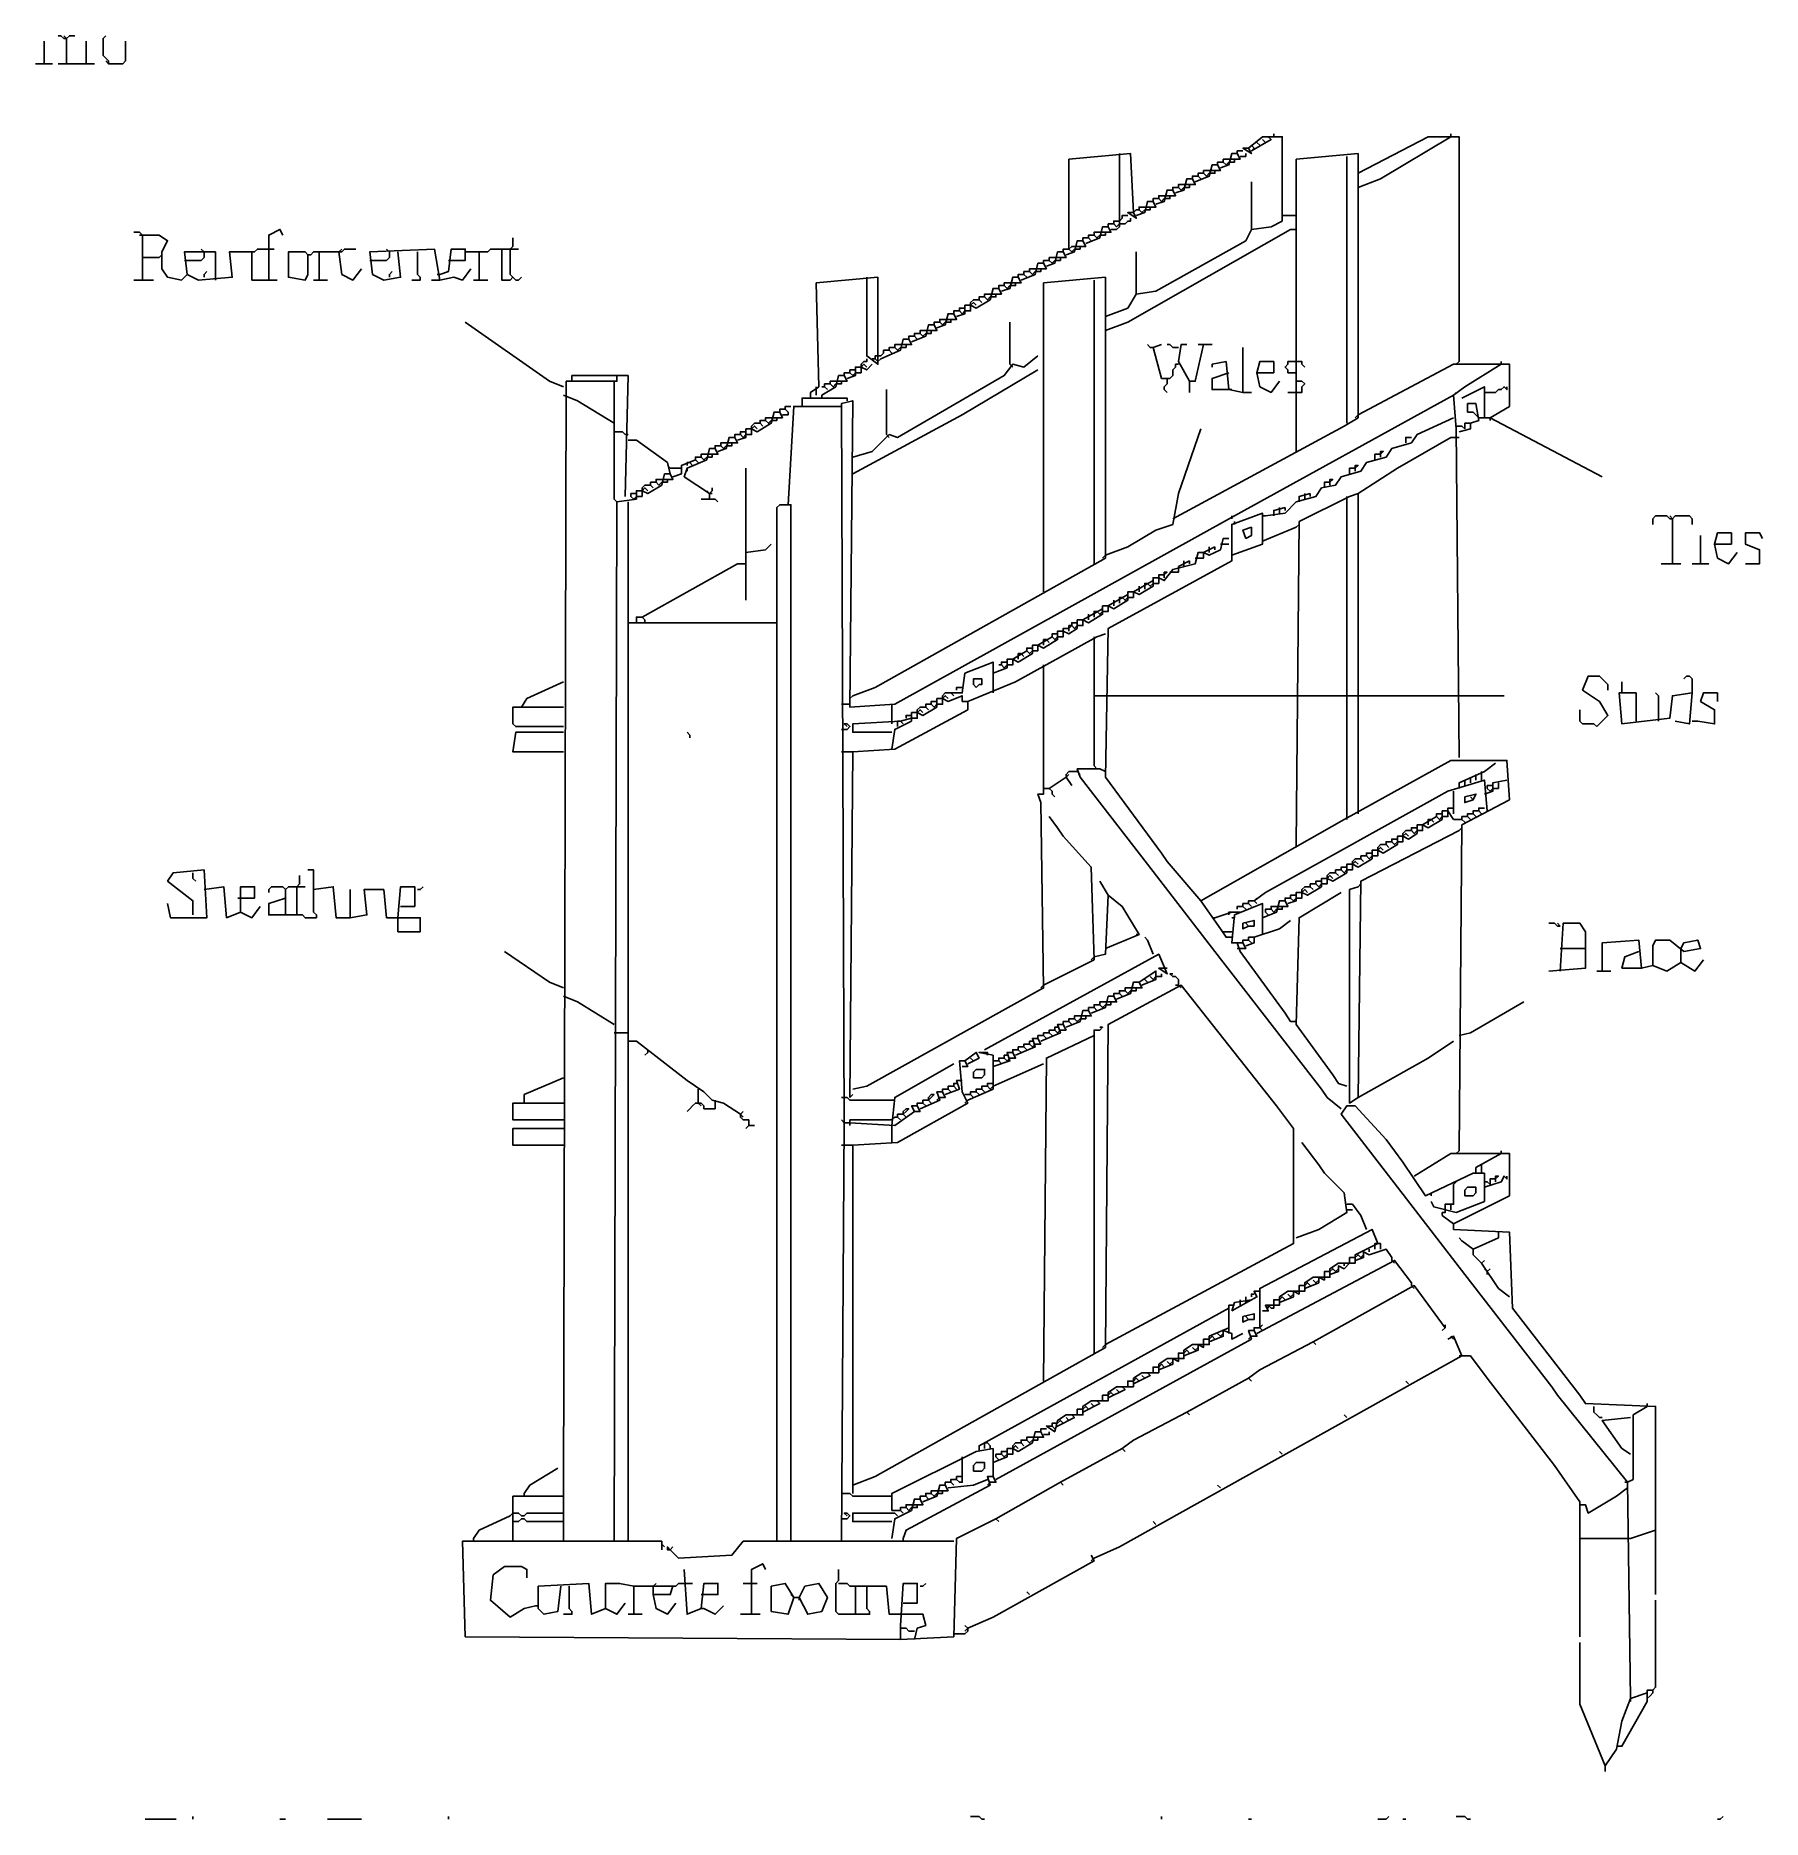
# Model space of a CAD drawing. Extents: x 0 to 9.8, y 0 to 10.1.
import ezdxf

# ---------------------------------------------------------------- set-up
doc = ezdxf.new("R2010")
doc.units = 0
doc.header["$MEASUREMENT"] = 0
doc.layers.add('PFV', color=7, linetype='Continuous')

msp = doc.modelspace()

# ---------------------------------------------------------------- linework, layer by layer
at = {"layer": 'PFV', "color": 0}
for points in [[(0.174603, 10.063492, 0), (0.15873, 10.063492, 0), (0.142857, 10.079365, 0), (0.126984, 10.079365, 0)], [(0.174603, 10.063492, 0), (0.15873, 10.079365, 0)], [(0.174603, 9.920635, 0), (0.174603, 10.063492, 0), (0.190476, 10.079365, 0), (0.222222, 10.079365, 0)], [(0.412698, 9.920635, 0), (0.412698, 9.936508, 0), (0.396825, 9.952381, 0), (0.380952, 9.968254, 0), (0.380952, 10.063492, 0), (0.396825, 10.079365, 0)], [(0.047619, 9.920635, 0), (0.047619, 10.047619, 0)], [(0.285714, 9.920635, 0), (0.285714, 10.047619, 0)], [(0.412698, 9.920635, 0), (0.492063, 9.920635, 0), (0.507937, 9.936508, 0), (0.507937, 10.047619, 0)], [(0.047619, 9.920635, 0), (0, 9.920635, 0)], [(0.047619, 9.920635, 0), (0.095238, 9.920635, 0)], [(0.174603, 9.920635, 0), (0.126984, 9.920635, 0)], [(0.174603, 9.920635, 0), (0.333333, 9.920635, 0)], [(0.412698, 9.920635, 0), (0.396825, 9.936508, 0)], [(6.047619, 8.492063, 0), (6.174603, 8.539683, 0), (6.222222, 8.619048, 0), (6.333333, 8.634921, 0), (6.84127, 8.920635, 0), (6.873016, 8.984127, 0), (6.984127, 9, 0), (7.047619, 9.031746, 0), (7.047619, 9.507937, 0), (6.936508, 9.507937, 0), (6.857143, 9.444444, 0), (6.873016, 9.412698, 0), (6.825397, 9.444444, 0), (6.857143, 9.444444, 0)], [(6.873016, 9.428571, 0), (6.984127, 9.492063, 0), (6.968254, 9.507937, 0)], [(6.920635, 9.460317, 0), (6.904762, 9.47619, 0)], [(6.904762, 9.47619, 0), (6.920635, 9.460317, 0)], [(6.952381, 9.47619, 0), (6.936508, 9.492063, 0)], [(6.936508, 9.492063, 0), (6.952381, 9.47619, 0)], [(7, 9.507937, 0), (7, 9.52381, 0)], [(8.047619, 8.238095, 0), (8.047619, 9.507937, 0), (7.873016, 9.507937, 0), (7.47619, 9.301587, 0)], [(7.47619, 9.222222, 0), (7.603175, 9.269841, 0), (8, 9.507937, 0)], [(8, 9.507937, 0), (8, 9.52381, 0)], [(5.84127, 8.873016, 0), (5.84127, 9.380952, 0), (6.190476, 9.412698, 0), (6.206349, 9.079365, 0), (6.222222, 9.047619, 0), (6.174603, 9.079365, 0), (6.206349, 9.079365, 0)], [(6.079365, 8.984127, 0), (6.111111, 8.984127, 0), (6.126984, 9, 0), (6.126984, 9.396825, 0)], [(6.126984, 9.396825, 0), (6.126984, 9.412698, 0)], [(6.428571, 7.349206, 0), (7.396825, 7.873016, 0), (7.47619, 7.920635, 0), (7.47619, 9.412698, 0), (7.126984, 9.380952, 0), (7.126984, 7.730159, 0)], [(6.698413, 9.333333, 0), (6.746032, 9.349206, 0), (6.761905, 9.412698, 0), (6.793651, 9.412698, 0), (6.809524, 9.380952, 0), (6.746032, 9.380952, 0)], [(6.714286, 9.365079, 0), (6.714286, 9.380952, 0), (6.746032, 9.380952, 0)], [(6.746032, 9.365079, 0), (6.777778, 9.365079, 0), (6.777778, 9.380952, 0)], [(6.793651, 9.412698, 0), (6.793651, 9.428571, 0), (6.825397, 9.428571, 0)], [(6.809524, 9.396825, 0), (6.84127, 9.396825, 0), (6.84127, 9.412698, 0)], [(6.873016, 9.428571, 0), (6.888889, 9.444444, 0), (6.873016, 9.460317, 0), (6.857143, 9.444444, 0)], [(7.412698, 7.888889, 0), (7.412698, 9.396825, 0)], [(6.539683, 9.269841, 0), (6.539683, 9.285714, 0), (6.571429, 9.285714, 0), (6.587302, 9.269841, 0)], [(6.555556, 9.253968, 0), (6.634921, 9.285714, 0), (6.650794, 9.349206, 0), (6.68254, 9.349206, 0), (6.698413, 9.31746, 0), (6.634921, 9.31746, 0)], [(6.571429, 9.285714, 0), (6.571429, 9.301587, 0), (6.603175, 9.301587, 0), (6.619048, 9.285714, 0), (6.634921, 9.301587, 0)], [(6.603175, 9.301587, 0), (6.603175, 9.31746, 0), (6.634921, 9.31746, 0)], [(6.634921, 9.301587, 0), (6.666667, 9.301587, 0), (6.666667, 9.31746, 0)], [(6.68254, 9.349206, 0), (6.68254, 9.365079, 0), (6.714286, 9.365079, 0), (6.730159, 9.349206, 0), (6.746032, 9.365079, 0)], [(6.333333, 9.126984, 0), (6.380952, 9.142857, 0), (6.396825, 9.206349, 0), (6.428571, 9.206349, 0), (6.444444, 9.174603, 0), (6.380952, 9.174603, 0)], [(6.349206, 9.15873, 0), (6.349206, 9.174603, 0), (6.380952, 9.174603, 0)], [(6.380952, 9.15873, 0), (6.412698, 9.15873, 0), (6.412698, 9.174603, 0)], [(6.428571, 9.206349, 0), (6.428571, 9.222222, 0), (6.460317, 9.222222, 0), (6.47619, 9.206349, 0), (6.492063, 9.222222, 0)], [(6.444444, 9.190476, 0), (6.492063, 9.206349, 0), (6.507937, 9.269841, 0), (6.539683, 9.269841, 0), (6.555556, 9.238095, 0), (6.492063, 9.238095, 0)], [(6.460317, 9.222222, 0), (6.460317, 9.238095, 0), (6.492063, 9.238095, 0)], [(6.492063, 9.222222, 0), (6.52381, 9.222222, 0), (6.52381, 9.238095, 0)], [(6.873016, 8.984127, 0), (6.873016, 9.253968, 0)], [(6.206349, 9.079365, 0), (6.222222, 9.095238, 0), (6.238095, 9.095238, 0), (6.253968, 9.079365, 0), (6.269841, 9.095238, 0)], [(6.222222, 9.063492, 0), (6.269841, 9.079365, 0), (6.285714, 9.142857, 0), (6.31746, 9.142857, 0), (6.333333, 9.111111, 0), (6.269841, 9.111111, 0)], [(6.238095, 9.095238, 0), (6.238095, 9.111111, 0), (6.269841, 9.111111, 0)], [(6.269841, 9.095238, 0), (6.301587, 9.095238, 0), (6.301587, 9.111111, 0)], [(6.31746, 9.142857, 0), (6.31746, 9.15873, 0), (6.349206, 9.15873, 0), (6.365079, 9.142857, 0), (6.380952, 9.15873, 0)], [(1.31746, 8.698413, 0), (1.31746, 8.952381, 0), (1.380952, 8.984127, 0), (1.396825, 8.952381, 0)], [(5.936508, 8.904762, 0), (6.015873, 8.936508, 0), (6.031746, 9, 0), (6.063492, 9, 0), (6.079365, 8.968254, 0), (6.015873, 8.968254, 0)], [(6.047619, 8.412698, 0), (6.174603, 8.460317, 0), (7.095238, 8.984127, 0), (7.126984, 8.984127, 0)], [(6.063492, 9, 0), (6.063492, 9.015873, 0), (6.095238, 9.015873, 0), (6.111111, 9, 0), (6.126984, 9.015873, 0)], [(6.095238, 9.015873, 0), (6.095238, 9.031746, 0), (6.126984, 9.031746, 0)], [(6.126984, 9.031746, 0), (6.142857, 9.047619, 0), (6.142857, 9.063492, 0), (6.174603, 9.063492, 0)], [(6.126984, 9.015873, 0), (6.15873, 9.015873, 0), (6.174603, 9.031746, 0), (6.190476, 9.031746, 0), (6.190476, 9.047619, 0)], [(7.047619, 9.063492, 0), (7.126984, 9.063492, 0)], [(0.603175, 8.698413, 0), (0.603175, 8.952381, 0), (0.587302, 8.968254, 0), (0.555556, 8.968254, 0)], [(0.603175, 8.952381, 0), (0.587302, 8.952381, 0)], [(0.857143, 8.730159, 0), (0.825397, 8.698413, 0), (0.746032, 8.714286, 0), (0.714286, 8.761905, 0), (0.714286, 8.857143, 0), (0.746032, 8.920635, 0), (0.698413, 8.952381, 0), (0.603175, 8.952381, 0)], [(0.952381, 8.857143, 0), (0.936508, 8.873016, 0)], [(1.222222, 8.857143, 0), (1.238095, 8.857143, 0), (1.253968, 8.873016, 0), (1.301587, 8.873016, 0)], [(1.301587, 8.873016, 0), (1.349206, 8.873016, 0)], [(1.603175, 8.698413, 0), (1.603175, 8.857143, 0), (1.730159, 8.857143, 0), (1.746032, 8.873016, 0), (1.809524, 8.873016, 0)], [(1.714286, 8.857143, 0), (1.730159, 8.873016, 0)], [(2.285714, 8.698413, 0), (2.253968, 8.873016, 0), (1.888889, 8.857143, 0), (1.904762, 8.730159, 0), (1.968254, 8.698413, 0), (2.063492, 8.714286, 0), (2.047619, 8.857143, 0)], [(2, 8.857143, 0), (1.984127, 8.873016, 0)], [(2.285714, 8.730159, 0), (2.333333, 8.746032, 0), (2.349206, 8.873016, 0), (2.428571, 8.873016, 0), (2.428571, 8.809524, 0), (2.333333, 8.809524, 0)], [(2.507937, 8.698413, 0), (2.507937, 8.857143, 0), (2.555556, 8.857143, 0), (2.571429, 8.873016, 0), (2.730159, 8.873016, 0)], [(2.698413, 8.714286, 0), (2.68254, 8.698413, 0), (2.634921, 8.698413, 0), (2.634921, 8.873016, 0)], [(2.68254, 8.873016, 0), (2.698413, 8.888889, 0), (2.698413, 8.936508, 0)], [(2.698413, 8.714286, 0), (2.68254, 8.730159, 0), (2.68254, 8.873016, 0)], [(5.809524, 8.857143, 0), (5.809524, 8.873016, 0), (5.84127, 8.873016, 0), (5.857143, 8.857143, 0), (5.873016, 8.873016, 0)], [(5.825397, 8.84127, 0), (5.873016, 8.857143, 0), (5.888889, 8.920635, 0), (5.920635, 8.920635, 0), (5.936508, 8.888889, 0), (5.873016, 8.888889, 0)], [(5.84127, 8.873016, 0), (5.857143, 8.888889, 0), (5.873016, 8.888889, 0)], [(5.873016, 8.873016, 0), (5.904762, 8.873016, 0), (5.904762, 8.888889, 0)], [(5.920635, 8.920635, 0), (5.920635, 8.936508, 0), (5.952381, 8.936508, 0), (5.968254, 8.920635, 0)], [(5.952381, 8.936508, 0), (5.952381, 8.952381, 0), (5.984127, 8.952381, 0), (6, 8.936508, 0), (6.015873, 8.952381, 0)], [(5.984127, 8.952381, 0), (5.984127, 8.968254, 0), (6.015873, 8.968254, 0)], [(6.015873, 8.952381, 0), (6.047619, 8.952381, 0), (6.047619, 8.968254, 0)], [(0.603175, 8.825397, 0), (0.698413, 8.825397, 0)], [(0.698413, 8.825397, 0), (0.714286, 8.84127, 0)], [(1.015873, 8.698413, 0), (1.015873, 8.857143, 0), (0.84127, 8.857143, 0), (0.857143, 8.730159, 0), (0.920635, 8.698413, 0), (1.111111, 8.714286, 0), (1.095238, 8.857143, 0), (1.222222, 8.857143, 0), (1.222222, 8.698413, 0), (1.365079, 8.698413, 0)], [(0.84127, 8.809524, 0), (0.936508, 8.809524, 0), (0.952381, 8.825397, 0), (0.952381, 8.857143, 0)], [(1.222222, 8.857143, 0), (1.206349, 8.857143, 0)], [(1.539683, 8.84127, 0), (1.539683, 8.730159, 0), (1.52381, 8.698413, 0), (1.428571, 8.714286, 0), (1.428571, 8.857143, 0), (1.52381, 8.857143, 0), (1.539683, 8.84127, 0)], [(1.539683, 8.84127, 0), (1.555556, 8.84127, 0), (1.571429, 8.857143, 0), (1.603175, 8.857143, 0)], [(1.714286, 8.857143, 0), (1.730159, 8.730159, 0), (1.793651, 8.698413, 0), (1.84127, 8.761905, 0)], [(1.888889, 8.809524, 0), (1.984127, 8.809524, 0), (2, 8.825397, 0), (2, 8.857143, 0)], [(2.15873, 8.857143, 0), (2.15873, 8.730159, 0), (2.174603, 8.714286, 0), (2.174603, 8.698413, 0), (2.126984, 8.698413, 0)], [(2.444444, 8.857143, 0), (2.428571, 8.857143, 0)], [(2.444444, 8.857143, 0), (2.507937, 8.857143, 0)], [(5.571429, 8.698413, 0), (5.650794, 8.730159, 0), (5.666667, 8.793651, 0), (5.698413, 8.793651, 0), (5.714286, 8.761905, 0), (5.650794, 8.761905, 0)], [(5.698413, 8.793651, 0), (5.698413, 8.809524, 0), (5.730159, 8.809524, 0), (5.746032, 8.793651, 0), (5.761905, 8.809524, 0)], [(5.714286, 8.777778, 0), (5.761905, 8.793651, 0), (5.777778, 8.857143, 0), (5.809524, 8.857143, 0), (5.825397, 8.825397, 0), (5.761905, 8.825397, 0)], [(5.730159, 8.809524, 0), (5.730159, 8.825397, 0), (5.761905, 8.825397, 0)], [(5.761905, 8.809524, 0), (5.793651, 8.809524, 0), (5.793651, 8.825397, 0)], [(6.222222, 8.619048, 0), (6.222222, 8.857143, 0)], [(0.603175, 8.698413, 0), (0.555556, 8.698413, 0)], [(0.603175, 8.698413, 0), (0.666667, 8.698413, 0)], [(0.952381, 8.714286, 0), (0.952381, 8.730159, 0), (0.968254, 8.746032, 0)], [(1.603175, 8.698413, 0), (1.571429, 8.698413, 0)], [(1.603175, 8.698413, 0), (1.650794, 8.698413, 0)], [(2, 8.714286, 0), (2, 8.730159, 0), (2.015873, 8.746032, 0)], [(2.285714, 8.698413, 0), (2.238095, 8.698413, 0)], [(2.285714, 8.730159, 0), (2.269841, 8.730159, 0)], [(2.285714, 8.698413, 0), (2.365079, 8.714286, 0), (2.412698, 8.698413, 0), (2.460317, 8.761905, 0)], [(2.507937, 8.698413, 0), (2.47619, 8.698413, 0)], [(2.507937, 8.698413, 0), (2.555556, 8.698413, 0)], [(2.698413, 8.714286, 0), (2.714286, 8.698413, 0), (2.730159, 8.698413, 0), (2.746032, 8.714286, 0)], [(4.380952, 8.031746, 0), (4.380952, 8.063492, 0), (4.428571, 8.095238, 0), (4.412698, 8.68254, 0), (4.761905, 8.714286, 0), (4.761905, 8.222222, 0), (4.698413, 8.269841, 0), (4.698413, 8.698413, 0)], [(4.619048, 6.349206, 0), (4.746032, 6.396825, 0), (6.047619, 7.126984, 0), (6.047619, 8.714286, 0), (5.698413, 8.68254, 0), (5.698413, 6.936508, 0)], [(4.698413, 8.698413, 0), (4.698413, 8.714286, 0)], [(5.460317, 8.634921, 0), (5.507937, 8.650794, 0), (5.52381, 8.714286, 0), (5.555556, 8.714286, 0), (5.571429, 8.68254, 0), (5.507937, 8.68254, 0)], [(5.47619, 8.666667, 0), (5.47619, 8.68254, 0), (5.507937, 8.68254, 0)], [(5.507937, 8.666667, 0), (5.539683, 8.666667, 0), (5.539683, 8.68254, 0)], [(5.555556, 8.714286, 0), (5.555556, 8.730159, 0), (5.587302, 8.730159, 0), (5.603175, 8.714286, 0)], [(5.587302, 8.730159, 0), (5.587302, 8.746032, 0), (5.619048, 8.746032, 0), (5.634921, 8.730159, 0), (5.650794, 8.746032, 0)], [(5.619048, 8.746032, 0), (5.619048, 8.761905, 0), (5.650794, 8.761905, 0)], [(5.650794, 8.746032, 0), (5.68254, 8.746032, 0), (5.68254, 8.761905, 0)], [(5.984127, 7.095238, 0), (5.984127, 8.698413, 0)], [(5.206349, 8.492063, 0), (5.253968, 8.507937, 0), (5.253968, 8.555556, 0), (5.285714, 8.555556, 0), (5.31746, 8.539683, 0), (5.396825, 8.587302, 0), (5.412698, 8.650794, 0), (5.444444, 8.650794, 0), (5.460317, 8.619048, 0), (5.396825, 8.619048, 0)], [(5.285714, 8.555556, 0), (5.285714, 8.571429, 0), (5.301587, 8.587302, 0), (5.333333, 8.587302, 0), (5.349206, 8.571429, 0)], [(5.285714, 8.555556, 0), (5.301587, 8.571429, 0), (5.31746, 8.555556, 0)], [(5.333333, 8.587302, 0), (5.333333, 8.603175, 0), (5.365079, 8.603175, 0), (5.380952, 8.587302, 0), (5.396825, 8.603175, 0)], [(5.365079, 8.603175, 0), (5.365079, 8.619048, 0), (5.396825, 8.619048, 0)], [(5.396825, 8.603175, 0), (5.428571, 8.603175, 0), (5.428571, 8.619048, 0)], [(5.444444, 8.650794, 0), (5.444444, 8.666667, 0), (5.47619, 8.666667, 0), (5.492063, 8.650794, 0), (5.507937, 8.666667, 0)], [(5.095238, 8.428571, 0), (5.142857, 8.444444, 0), (5.15873, 8.507937, 0), (5.190476, 8.507937, 0), (5.206349, 8.47619, 0), (5.142857, 8.47619, 0)], [(5.111111, 8.460317, 0), (5.111111, 8.47619, 0), (5.142857, 8.47619, 0)], [(5.142857, 8.460317, 0), (5.174603, 8.460317, 0), (5.174603, 8.47619, 0)], [(5.190476, 8.507937, 0), (5.190476, 8.52381, 0), (5.222222, 8.52381, 0), (5.238095, 8.507937, 0), (5.253968, 8.52381, 0)], [(5.222222, 8.52381, 0), (5.222222, 8.539683, 0), (5.253968, 8.539683, 0)], [(5.253968, 8.52381, 0), (5.285714, 8.52381, 0), (5.285714, 8.555556, 0)], [(2.984127, 8.095238, 0), (2.904762, 8.126984, 0), (2.428571, 8.460317, 0)], [(4.936508, 8.365079, 0), (4.936508, 8.380952, 0), (4.968254, 8.380952, 0), (4.984127, 8.365079, 0)], [(4.952381, 8.349206, 0), (5.031746, 8.380952, 0), (5.047619, 8.444444, 0), (5.079365, 8.444444, 0), (5.095238, 8.412698, 0), (5.031746, 8.412698, 0)], [(4.968254, 8.380952, 0), (4.968254, 8.396825, 0), (5, 8.396825, 0), (5.015873, 8.380952, 0), (5.031746, 8.396825, 0)], [(5, 8.396825, 0), (5, 8.412698, 0), (5.031746, 8.412698, 0)], [(5.031746, 8.396825, 0), (5.063492, 8.396825, 0), (5.063492, 8.412698, 0)], [(5.079365, 8.444444, 0), (5.079365, 8.460317, 0), (5.111111, 8.460317, 0), (5.126984, 8.444444, 0), (5.142857, 8.460317, 0)], [(5.507937, 8.222222, 0), (5.507937, 8.460317, 0)], [(4.619048, 7.698413, 0), (4.730159, 7.730159, 0), (4.825397, 7.825397, 0), (4.873016, 7.809524, 0), (5.47619, 8.15873, 0), (5.52381, 8.222222, 0), (5.587302, 8.206349, 0), (5.666667, 8.269841, 0)], [(4.761905, 8.238095, 0), (4.746032, 8.253968, 0), (4.746032, 8.269841, 0), (4.777778, 8.269841, 0)], [(4.777778, 8.253968, 0), (4.888889, 8.301587, 0), (4.904762, 8.365079, 0), (4.936508, 8.365079, 0), (4.952381, 8.333333, 0), (4.888889, 8.333333, 0)], [(4.777778, 8.269841, 0), (4.793651, 8.285714, 0), (4.793651, 8.301587, 0), (4.825397, 8.301587, 0), (4.84127, 8.285714, 0)], [(4.825397, 8.301587, 0), (4.825397, 8.31746, 0), (4.857143, 8.31746, 0), (4.873016, 8.301587, 0), (4.888889, 8.31746, 0)], [(4.857143, 8.31746, 0), (4.857143, 8.333333, 0), (4.888889, 8.333333, 0)], [(4.888889, 8.31746, 0), (4.920635, 8.31746, 0), (4.920635, 8.333333, 0)], [(6.31746, 8.31746, 0), (6.301587, 8.31746, 0), (6.285714, 8.333333, 0)], [(6.396825, 8.142857, 0), (6.365079, 8.142857, 0), (6.31746, 8.31746, 0), (6.365079, 8.333333, 0)], [(6.460317, 8.31746, 0), (6.428571, 8.31746, 0), (6.412698, 8.333333, 0), (6.396825, 8.333333, 0)], [(6.52381, 8.126984, 0), (6.460317, 8.238095, 0), (6.47619, 8.333333, 0), (6.507937, 8.333333, 0)], [(6.52381, 8.126984, 0), (6.555556, 8.126984, 0), (6.603175, 8.333333, 0), (6.650794, 8.333333, 0)], [(6.603175, 8.333333, 0), (6.571429, 8.333333, 0)], [(6.825397, 8.063492, 0), (6.825397, 8.31746, 0)], [(4.571429, 8.15873, 0), (4.571429, 8.174603, 0), (4.603175, 8.174603, 0), (4.619048, 8.15873, 0), (4.634921, 8.174603, 0)], [(4.587302, 8.142857, 0), (4.634921, 8.15873, 0), (4.634921, 8.206349, 0), (4.666667, 8.206349, 0), (4.698413, 8.190476, 0), (4.730159, 8.222222, 0)], [(4.603175, 8.174603, 0), (4.603175, 8.190476, 0), (4.634921, 8.190476, 0)], [(4.619048, 7.603175, 0), (5.238095, 7.936508, 0), (5.666667, 8.190476, 0)], [(4.634921, 8.174603, 0), (4.666667, 8.174603, 0), (4.666667, 8.206349, 0)], [(4.666667, 8.206349, 0), (4.666667, 8.222222, 0), (4.68254, 8.238095, 0), (4.698413, 8.238095, 0), (4.698413, 8.253968, 0)], [(4.666667, 8.206349, 0), (4.68254, 8.222222, 0), (4.698413, 8.206349, 0)], [(4.746032, 8.253968, 0), (4.730159, 8.253968, 0)], [(4.746032, 8.253968, 0), (4.761905, 8.238095, 0), (4.777778, 8.253968, 0)], [(5.507937, 8.222222, 0), (5.52381, 8.206349, 0)], [(6.396825, 8.142857, 0), (6.412698, 8.142857, 0), (6.428571, 8.15873, 0), (6.428571, 8.190476, 0), (6.444444, 8.206349, 0), (6.444444, 8.222222, 0), (6.460317, 8.222222, 0)], [(6.825397, 8.063492, 0), (6.746032, 8.079365, 0), (6.730159, 8.238095, 0), (6.650794, 8.222222, 0), (6.650794, 8.206349, 0)], [(6.746032, 8.079365, 0), (6.650794, 8.079365, 0), (6.650794, 8.142857, 0), (6.746032, 8.174603, 0)], [(6.904762, 8.174603, 0), (6.920635, 8.238095, 0), (7, 8.238095, 0), (7, 8.174603, 0), (6.904762, 8.174603, 0), (6.920635, 8.095238, 0), (6.984127, 8.063492, 0), (7.031746, 8.126984, 0)], [(7.126984, 8.174603, 0), (7.079365, 8.174603, 0), (7.079365, 8.190476, 0), (7.063492, 8.206349, 0), (7.079365, 8.222222, 0), (7.079365, 8.238095, 0), (7.126984, 8.238095, 0)], [(7.126984, 8.238095, 0), (7.15873, 8.238095, 0), (7.15873, 8.222222, 0), (7.174603, 8.206349, 0)], [(8.222222, 7.920635, 0), (8.333333, 7.984127, 0), (8.333333, 8.222222, 0), (8.015873, 8.222222, 0), (7.47619, 7.936508, 0)], [(8.015873, 8.047619, 0), (8.079365, 8.095238, 0), (8.285714, 8.222222, 0)], [(8.047619, 8.238095, 0), (8.031746, 8.222222, 0)], [(8.285714, 8.222222, 0), (8.285714, 8.238095, 0)], [(2.984127, 1.825397, 0), (3, 8.126984, 0), (3.285714, 8.126984, 0), (3.285714, 8.15873, 0), (3.349206, 8.15873, 0), (3.333333, 7.47619, 0)], [(3.031746, 8.126984, 0), (3.031746, 8.15873, 0), (3.285714, 8.15873, 0)], [(3.285714, 7.444444, 0), (3.269841, 7.460317, 0), (3.269841, 8.126984, 0)], [(4.412698, 8.063492, 0), (4.412698, 8.095238, 0)], [(4.412698, 8.063492, 0), (4.412698, 8.047619, 0)], [(4.444444, 8.047619, 0), (4.52381, 8.095238, 0), (4.539683, 8.15873, 0), (4.571429, 8.15873, 0), (4.587302, 8.126984, 0), (4.52381, 8.126984, 0)], [(4.460317, 8.095238, 0), (4.444444, 8.095238, 0)], [(4.47619, 8.079365, 0), (4.460317, 8.095238, 0), (4.460317, 8.111111, 0), (4.492063, 8.111111, 0), (4.507937, 8.095238, 0), (4.52381, 8.111111, 0)], [(4.460317, 8.095238, 0), (4.47619, 8.079365, 0)], [(4.492063, 8.111111, 0), (4.492063, 8.126984, 0), (4.52381, 8.126984, 0)], [(4.52381, 8.111111, 0), (4.555556, 8.111111, 0), (4.555556, 8.126984, 0)], [(4.809524, 7.825397, 0), (4.809524, 8.079365, 0)], [(6.396825, 8.142857, 0), (6.396825, 8.111111, 0), (6.380952, 8.095238, 0), (6.380952, 8.079365, 0), (6.396825, 8.063492, 0)], [(6.52381, 8.126984, 0), (6.52381, 8.063492, 0)], [(6.746032, 8.079365, 0), (6.761905, 8.079365, 0)], [(6.825397, 8.063492, 0), (6.873016, 8.063492, 0)], [(7.126984, 8.063492, 0), (7.079365, 8.063492, 0)], [(7.126984, 8.063492, 0), (7.15873, 8.063492, 0), (7.15873, 8.095238, 0), (7.174603, 8.111111, 0), (7.15873, 8.126984, 0), (7.126984, 8.126984, 0)], [(8.015873, 8.047619, 0), (8.031746, 8.063492, 0)], [(8.190476, 7.920635, 0), (8.190476, 8.095238, 0), (8.063492, 8.031746, 0)], [(8.206349, 8.063492, 0), (8.190476, 8.063492, 0)], [(8.206349, 8.063492, 0), (8.253968, 8.063492, 0), (8.269841, 8.079365, 0), (8.285714, 8.079365, 0), (8.301587, 8.095238, 0), (8.31746, 8.079365, 0), (8.31746, 8.095238, 0)], [(3.269841, 7.888889, 0), (3.063492, 8.015873, 0), (2.984127, 8.047619, 0)], [(4.206349, 7.952381, 0), (4.206349, 7.968254, 0), (4.238095, 7.968254, 0)], [(4.222222, 7.936508, 0), (4.253968, 7.936508, 0), (4.253968, 7.952381, 0), (4.238095, 7.968254, 0), (4.238095, 7.984127, 0), (4.269841, 7.984127, 0)], [(4.253968, 7.428571, 0), (4.285714, 7.984127, 0), (4.555556, 7.984127, 0)], [(4.333333, 8, 0), (4.333333, 8.031746, 0), (4.587302, 8.031746, 0), (4.587302, 8.015873, 0)], [(4.333333, 8, 0), (4.333333, 7.984127, 0)], [(4.444444, 8.047619, 0), (4.444444, 8.031746, 0)], [(4.571429, 3.936508, 0), (4.555556, 8, 0), (4.619048, 8.015873, 0), (4.603175, 6.285714, 0), (4.857143, 6.301587, 0), (6.777778, 7.365079, 0), (8.015873, 8.047619, 0), (8.031746, 7.857143, 0), (8.047619, 6, 0)], [(8.047619, 7.84127, 0), (8.111111, 7.857143, 0), (8.111111, 7.888889, 0), (8.15873, 7.904762, 0), (8.142857, 8, 0), (8.095238, 8, 0), (8.095238, 7.952381, 0), (8.126984, 7.952381, 0), (8.15873, 7.920635, 0)], [(3.968254, 7.793651, 0), (4.015873, 7.809524, 0), (4.015873, 7.857143, 0), (4.047619, 7.857143, 0), (4.079365, 7.84127, 0), (4.15873, 7.888889, 0), (4.174603, 7.952381, 0), (4.206349, 7.952381, 0), (4.222222, 7.920635, 0), (4.15873, 7.920635, 0)], [(4.047619, 7.857143, 0), (4.047619, 7.873016, 0), (4.063492, 7.888889, 0), (4.095238, 7.888889, 0), (4.111111, 7.873016, 0)], [(4.047619, 7.857143, 0), (4.063492, 7.873016, 0), (4.079365, 7.857143, 0)], [(4.095238, 7.888889, 0), (4.095238, 7.904762, 0), (4.126984, 7.904762, 0), (4.142857, 7.888889, 0), (4.15873, 7.904762, 0)], [(4.126984, 7.904762, 0), (4.126984, 7.920635, 0), (4.15873, 7.920635, 0)], [(4.15873, 7.904762, 0), (4.190476, 7.904762, 0), (4.190476, 7.920635, 0)], [(6.952381, 7.365079, 0), (7.063492, 7.380952, 0), (7.126984, 7.444444, 0), (7.238095, 7.47619, 0), (7.269841, 7.52381, 0), (7.349206, 7.539683, 0), (7.380952, 7.587302, 0), (7.492063, 7.619048, 0), (7.52381, 7.666667, 0), (7.634921, 7.698413, 0), (7.666667, 7.746032, 0), (7.777778, 7.777778, 0), (7.809524, 7.825397, 0), (8.015873, 7.920635, 0)], [(7.47619, 7.936508, 0), (7.460317, 7.920635, 0)], [(8.079365, 7.857143, 0), (8.063492, 7.873016, 0), (8.031746, 7.873016, 0)], [(8.079365, 7.857143, 0), (8.079365, 7.888889, 0), (8.111111, 7.888889, 0)], [(8.079365, 7.873016, 0), (8.079365, 7.857143, 0)], [(8.15873, 7.920635, 0), (8.222222, 7.920635, 0), (8.857143, 7.587302, 0)], [(8.222222, 7.920635, 0), (8.222222, 7.904762, 0)], [(3.349206, 7.825397, 0), (3.333333, 7.825397, 0), (3.31746, 7.84127, 0), (3.269841, 7.84127, 0)], [(3.587302, 7.603175, 0), (3.571429, 7.666667, 0), (3.396825, 7.793651, 0), (3.349206, 7.793651, 0)], [(3.84127, 7.746032, 0), (3.84127, 7.761905, 0), (3.873016, 7.761905, 0), (3.888889, 7.746032, 0), (3.904762, 7.761905, 0)], [(3.857143, 7.730159, 0), (3.904762, 7.746032, 0), (3.920635, 7.809524, 0), (3.952381, 7.809524, 0), (3.968254, 7.777778, 0), (3.904762, 7.777778, 0)], [(3.873016, 7.761905, 0), (3.873016, 7.777778, 0), (3.904762, 7.777778, 0)], [(3.904762, 7.761905, 0), (3.936508, 7.761905, 0), (3.936508, 7.777778, 0)], [(3.952381, 7.809524, 0), (3.952381, 7.825397, 0), (3.984127, 7.825397, 0), (4, 7.809524, 0), (4.015873, 7.825397, 0)], [(3.984127, 7.825397, 0), (3.984127, 7.84127, 0), (4.015873, 7.84127, 0)], [(4.015873, 7.825397, 0), (4.047619, 7.825397, 0), (4.047619, 7.857143, 0)], [(4.809524, 7.825397, 0), (4.825397, 7.809524, 0)], [(6.047619, 7.142857, 0), (6.174603, 7.190476, 0), (6.333333, 7.285714, 0), (6.428571, 7.31746, 0), (6.460317, 7.492063, 0), (6.587302, 7.857143, 0)], [(7.47619, 7.492063, 0), (7.698413, 7.634921, 0), (8, 7.809524, 0), (8.047619, 7.809524, 0)], [(7.746032, 7.777778, 0), (7.746032, 7.809524, 0), (7.777778, 7.809524, 0)], [(3.603175, 7.587302, 0), (3.650794, 7.603175, 0), (3.650794, 7.650794, 0), (3.730159, 7.68254, 0), (3.746032, 7.666667, 0)], [(3.809524, 7.492063, 0), (3.666667, 7.587302, 0), (3.68254, 7.634921, 0), (3.793651, 7.68254, 0), (3.809524, 7.746032, 0), (3.84127, 7.746032, 0), (3.857143, 7.714286, 0), (3.793651, 7.714286, 0)], [(3.68254, 7.650794, 0), (3.68254, 7.666667, 0), (3.698413, 7.666667, 0)], [(3.698413, 7.666667, 0), (3.714286, 7.650794, 0)], [(3.730159, 7.68254, 0), (3.730159, 7.698413, 0), (3.761905, 7.698413, 0), (3.777778, 7.68254, 0), (3.793651, 7.698413, 0)], [(3.761905, 7.698413, 0), (3.761905, 7.714286, 0), (3.793651, 7.714286, 0)], [(3.793651, 7.698413, 0), (3.825397, 7.698413, 0), (3.825397, 7.714286, 0)], [(7.571429, 7.68254, 0), (7.571429, 7.714286, 0), (7.603175, 7.714286, 0), (7.619048, 7.730159, 0), (7.603175, 7.730159, 0), (7.603175, 7.714286, 0)], [(7.603175, 7.714286, 0), (7.603175, 7.698413, 0)], [(3.269841, 1.571429, 0), (3.285714, 7.444444, 0), (3.396825, 7.460317, 0), (3.396825, 7.507937, 0), (3.428571, 7.507937, 0), (3.460317, 7.492063, 0), (3.539683, 7.539683, 0), (3.555556, 7.603175, 0), (3.587302, 7.603175, 0), (3.603175, 7.571429, 0), (3.539683, 7.571429, 0)], [(3.507937, 7.555556, 0), (3.507937, 7.571429, 0), (3.539683, 7.571429, 0)], [(3.539683, 7.555556, 0), (3.571429, 7.555556, 0), (3.571429, 7.571429, 0)], [(3.587302, 7.634921, 0), (3.571429, 7.650794, 0)], [(3.587302, 7.634921, 0), (3.650794, 7.634921, 0)], [(3.68254, 7.634921, 0), (3.68254, 7.619048, 0)], [(4.015873, 7.095238, 0), (4.015873, 7.634921, 0)], [(7.285714, 7.52381, 0), (7.285714, 7.555556, 0), (7.31746, 7.555556, 0), (7.333333, 7.571429, 0), (7.31746, 7.571429, 0), (7.31746, 7.555556, 0)], [(7.428571, 7.603175, 0), (7.428571, 7.634921, 0), (7.460317, 7.634921, 0), (7.47619, 7.650794, 0), (7.460317, 7.650794, 0), (7.460317, 7.634921, 0)], [(7.460317, 7.634921, 0), (7.460317, 7.619048, 0)], [(3.380952, 7.460317, 0), (3.365079, 7.47619, 0), (3.365079, 7.492063, 0), (3.396825, 7.492063, 0)], [(3.396825, 7.47619, 0), (3.380952, 7.460317, 0)], [(3.396825, 7.47619, 0), (3.428571, 7.47619, 0), (3.428571, 7.507937, 0)], [(3.428571, 7.507937, 0), (3.428571, 7.52381, 0), (3.444444, 7.539683, 0), (3.47619, 7.539683, 0), (3.492063, 7.52381, 0)], [(3.428571, 7.507937, 0), (3.444444, 7.52381, 0), (3.460317, 7.507937, 0)], [(3.47619, 7.539683, 0), (3.47619, 7.555556, 0), (3.507937, 7.555556, 0), (3.52381, 7.539683, 0), (3.539683, 7.555556, 0)], [(3.809524, 7.460317, 0), (3.761905, 7.460317, 0)], [(3.809524, 7.492063, 0), (3.793651, 7.507937, 0)], [(3.809524, 7.460317, 0), (3.809524, 7.492063, 0), (3.825397, 7.507937, 0), (3.825397, 7.52381, 0)], [(3.809524, 7.492063, 0), (3.825397, 7.492063, 0)], [(3.809524, 7.460317, 0), (3.84127, 7.460317, 0), (3.857143, 7.444444, 0)], [(7.126984, 5.507937, 0), (7.142857, 7.333333, 0), (7.428571, 7.47619, 0), (7.47619, 7.492063, 0), (7.47619, 5.698413, 0)], [(7.142857, 7.444444, 0), (7.142857, 7.47619, 0), (7.206349, 7.492063, 0)], [(7.174603, 7.47619, 0), (7.174603, 7.492063, 0)], [(7.174603, 7.47619, 0), (7.174603, 7.460317, 0)], [(7.206349, 7.492063, 0), (7.206349, 7.47619, 0)], [(7.31746, 7.555556, 0), (7.31746, 7.539683, 0)], [(7.412698, 7.460317, 0), (7.412698, 7.47619, 0)], [(7.412698, 5.666667, 0), (7.412698, 7.460317, 0)], [(3.349206, 1.571429, 0), (3.349206, 7.444444, 0)], [(4.190476, 1.571429, 0), (4.190476, 7.412698, 0), (4.206349, 7.428571, 0), (4.269841, 7.428571, 0), (4.269841, 1.571429, 0)], [(8.047619, 3.777778, 0), (8.063492, 5.619048, 0), (8.333333, 5.761905, 0), (8.31746, 5.984127, 0), (8, 5.984127, 0), (7.396825, 5.650794, 0), (6.587302, 5.190476, 0), (6.396825, 5.412698, 0), (6.365079, 5.460317, 0), (6.047619, 5.888889, 0), (6.063492, 6.730159, 0), (6.761905, 7.111111, 0), (6.761905, 7.31746, 0), (6.936508, 7.380952, 0), (6.936508, 7.206349, 0), (6.761905, 7.142857, 0)], [(6.761905, 7.349206, 0), (6.761905, 7.365079, 0)], [(6.952381, 7.365079, 0), (6.936508, 7.365079, 0)], [(7, 7.365079, 0), (7, 7.396825, 0), (7.063492, 7.412698, 0)], [(7.031746, 7.396825, 0), (7.031746, 7.412698, 0)], [(7.031746, 7.396825, 0), (7.031746, 7.380952, 0)], [(7.063492, 7.412698, 0), (7.063492, 7.396825, 0)], [(9.253968, 7.349206, 0), (9.238095, 7.349206, 0), (9.222222, 7.365079, 0), (9.15873, 7.365079, 0), (9.142857, 7.349206, 0), (9.142857, 7.31746, 0)], [(9.253968, 7.349206, 0), (9.238095, 7.365079, 0)], [(9.253968, 7.095238, 0), (9.253968, 7.349206, 0), (9.269841, 7.365079, 0), (9.349206, 7.365079, 0), (9.365079, 7.349206, 0), (9.365079, 7.31746, 0)], [(6.777778, 7.333333, 0), (6.777778, 7.31746, 0)], [(6.84127, 7.238095, 0), (6.873016, 7.253968, 0), (6.873016, 7.301587, 0), (6.825397, 7.285714, 0), (6.84127, 7.238095, 0)], [(6.936508, 7.222222, 0), (7.126984, 7.301587, 0)], [(7.126984, 7.301587, 0), (7.142857, 7.31746, 0)], [(9.492063, 7.206349, 0), (9.507937, 7.269841, 0), (9.587302, 7.269841, 0), (9.587302, 7.206349, 0), (9.492063, 7.206349, 0), (9.507937, 7.126984, 0), (9.571429, 7.095238, 0), (9.619048, 7.15873, 0)], [(9.666667, 7.095238, 0), (9.746032, 7.095238, 0), (9.746032, 7.174603, 0), (9.666667, 7.206349, 0), (9.666667, 7.269841, 0), (9.746032, 7.269841, 0), (9.761905, 7.238095, 0)], [(4.015873, 7.15873, 0), (4.126984, 7.174603, 0), (4.15873, 7.206349, 0)], [(5.412698, 6.47619, 0), (5.492063, 6.507937, 0), (5.492063, 6.555556, 0), (5.52381, 6.555556, 0), (5.555556, 6.539683, 0), (5.634921, 6.587302, 0), (5.634921, 6.634921, 0), (5.666667, 6.634921, 0), (5.698413, 6.619048, 0), (5.777778, 6.666667, 0), (5.777778, 6.714286, 0), (5.809524, 6.714286, 0), (5.84127, 6.698413, 0), (5.888889, 6.730159, 0), (5.888889, 6.777778, 0), (5.920635, 6.777778, 0), (5.952381, 6.761905, 0), (6.031746, 6.809524, 0), (6.031746, 6.857143, 0), (6.063492, 6.857143, 0), (6.095238, 6.84127, 0), (6.174603, 6.888889, 0), (6.174603, 6.936508, 0), (6.206349, 6.936508, 0), (6.238095, 6.920635, 0), (6.31746, 6.968254, 0), (6.31746, 7.015873, 0), (6.349206, 7.015873, 0), (6.380952, 7, 0), (6.428571, 7.063492, 0), (6.555556, 7.095238, 0), (6.571429, 7.15873, 0), (6.603175, 7.15873, 0), (6.634921, 7.142857, 0), (6.698413, 7.174603, 0), (6.714286, 7.238095, 0), (6.746032, 7.238095, 0)], [(6.555556, 7.126984, 0), (6.603175, 7.126984, 0), (6.603175, 7.15873, 0)], [(6.603175, 7.15873, 0), (6.666667, 7.190476, 0)], [(6.634921, 7.174603, 0), (6.634921, 7.190476, 0)], [(6.634921, 7.174603, 0), (6.634921, 7.15873, 0)], [(6.666667, 7.190476, 0), (6.666667, 7.174603, 0)], [(6.698413, 7.206349, 0), (6.746032, 7.206349, 0)], [(9.412698, 7.095238, 0), (9.412698, 7.253968, 0)], [(3.428571, 6.793651, 0), (3.968254, 7.095238, 0), (4.015873, 7.095238, 0), (4.015873, 6.888889, 0)], [(6.047619, 7.142857, 0), (6.031746, 7.126984, 0)], [(6.412698, 7.047619, 0), (6.460317, 7.047619, 0), (6.460317, 7.079365, 0)], [(6.460317, 7.079365, 0), (6.52381, 7.111111, 0)], [(6.492063, 7.095238, 0), (6.492063, 7.111111, 0)], [(6.492063, 7.095238, 0), (6.492063, 7.079365, 0)], [(6.52381, 7.111111, 0), (6.52381, 7.095238, 0)], [(9.253968, 7.095238, 0), (9.190476, 7.095238, 0)], [(9.253968, 7.095238, 0), (9.301587, 7.095238, 0)], [(9.412698, 7.095238, 0), (9.365079, 7.095238, 0)], [(9.412698, 7.095238, 0), (9.460317, 7.095238, 0)], [(6.206349, 6.936508, 0), (6.31746, 7, 0)], [(6.238095, 6.952381, 0), (6.238095, 6.968254, 0)], [(6.269841, 6.968254, 0), (6.269841, 6.984127, 0), (6.285714, 6.984127, 0)], [(6.269841, 6.968254, 0), (6.269841, 6.952381, 0)], [(6.285714, 6.984127, 0), (6.301587, 6.968254, 0), (6.31746, 6.984127, 0)], [(6.31746, 6.984127, 0), (6.349206, 6.984127, 0), (6.349206, 7.015873, 0)], [(6.349206, 7.015873, 0), (6.349206, 7.031746, 0), (6.380952, 7.031746, 0), (6.396825, 7.047619, 0), (6.380952, 7.047619, 0), (6.380952, 7.031746, 0)], [(6.380952, 7.031746, 0), (6.380952, 7.015873, 0)], [(6.031746, 6.825397, 0), (6.063492, 6.825397, 0), (6.063492, 6.857143, 0)], [(6.063492, 6.857143, 0), (6.174603, 6.920635, 0)], [(6.095238, 6.873016, 0), (6.095238, 6.888889, 0)], [(6.095238, 6.873016, 0), (6.095238, 6.857143, 0)], [(6.126984, 6.888889, 0), (6.126984, 6.904762, 0), (6.142857, 6.904762, 0)], [(6.126984, 6.888889, 0), (6.126984, 6.873016, 0)], [(6.142857, 6.904762, 0), (6.15873, 6.888889, 0), (6.174603, 6.904762, 0)], [(6.174603, 6.904762, 0), (6.206349, 6.904762, 0), (6.206349, 6.936508, 0)], [(6.238095, 6.952381, 0), (6.238095, 6.936508, 0)], [(3.349206, 6.761905, 0), (4.190476, 6.761905, 0)], [(3.396825, 6.761905, 0), (3.396825, 6.793651, 0), (3.428571, 6.793651, 0), (3.444444, 6.777778, 0), (3.444444, 6.761905, 0)], [(5.809524, 6.714286, 0), (5.809524, 6.730159, 0), (5.84127, 6.730159, 0), (5.857143, 6.746032, 0), (5.857143, 6.761905, 0), (5.888889, 6.761905, 0)], [(5.888889, 6.746032, 0), (5.920635, 6.746032, 0), (5.920635, 6.777778, 0)], [(5.920635, 6.777778, 0), (6.031746, 6.84127, 0)], [(5.952381, 6.793651, 0), (5.952381, 6.809524, 0)], [(5.952381, 6.793651, 0), (5.952381, 6.777778, 0)], [(5.984127, 6.809524, 0), (5.984127, 6.825397, 0), (6, 6.825397, 0)], [(5.984127, 6.809524, 0), (5.984127, 6.793651, 0)], [(6, 6.825397, 0), (6.015873, 6.809524, 0), (6.031746, 6.825397, 0)], [(4.603175, 4.079365, 0), (4.619048, 6.031746, 0), (4.857143, 6.047619, 0), (5.269841, 6.269841, 0), (5.269841, 6.31746, 0), (5.539683, 6.428571, 0), (6, 6.68254, 0), (6.047619, 6.698413, 0)], [(5.666667, 6.634921, 0), (5.746032, 6.68254, 0), (5.761905, 6.666667, 0), (5.777778, 6.68254, 0)], [(5.698413, 6.650794, 0), (5.698413, 6.666667, 0), (5.714286, 6.666667, 0)], [(5.714286, 6.666667, 0), (5.730159, 6.650794, 0)], [(5.746032, 6.68254, 0), (5.746032, 6.698413, 0), (5.777778, 6.698413, 0)], [(5.777778, 6.68254, 0), (5.809524, 6.68254, 0), (5.809524, 6.714286, 0)], [(5.84127, 6.730159, 0), (5.84127, 6.746032, 0), (5.857143, 6.746032, 0)], [(5.84127, 6.730159, 0), (5.84127, 6.714286, 0)], [(5.857143, 6.746032, 0), (5.873016, 6.730159, 0), (5.888889, 6.746032, 0)], [(5.984127, 6.666667, 0), (5.984127, 6.68254, 0)], [(5.984127, 5.952381, 0), (5.984127, 6.666667, 0)], [(5.492063, 6.52381, 0), (5.52381, 6.52381, 0), (5.52381, 6.555556, 0)], [(5.52381, 6.555556, 0), (5.603175, 6.603175, 0), (5.619048, 6.587302, 0), (5.634921, 6.603175, 0)], [(5.555556, 6.571429, 0), (5.555556, 6.587302, 0), (5.571429, 6.587302, 0)], [(5.555556, 6.571429, 0), (5.555556, 6.555556, 0)], [(5.571429, 6.587302, 0), (5.587302, 6.571429, 0)], [(5.603175, 6.603175, 0), (5.603175, 6.619048, 0), (5.634921, 6.619048, 0)], [(5.634921, 6.603175, 0), (5.666667, 6.603175, 0), (5.666667, 6.634921, 0)], [(5.698413, 6.650794, 0), (5.698413, 6.634921, 0)], [(4.619048, 4.126984, 0), (4.698413, 4.142857, 0), (5.698413, 4.698413, 0), (5.68254, 5.746032, 0), (5.666667, 5.793651, 0), (5.698413, 5.793651, 0), (5.698413, 6.507937, 0)], [(5.174603, 6.365079, 0), (5.238095, 6.365079, 0), (5.253968, 6.47619, 0), (5.412698, 6.539683, 0), (5.412698, 6.365079, 0)], [(5.412698, 6.507937, 0), (5.412698, 6.52381, 0)], [(5.460317, 6.52381, 0), (5.444444, 6.52381, 0)], [(5.47619, 6.507937, 0), (5.460317, 6.52381, 0), (5.460317, 6.539683, 0), (5.492063, 6.539683, 0)], [(5.460317, 6.52381, 0), (5.47619, 6.507937, 0), (5.492063, 6.52381, 0)], [(5.698413, 6.507937, 0), (5.698413, 6.52381, 0)], [(8.825397, 6.174603, 0), (8.888889, 6.238095, 0), (8.84127, 6.31746, 0), (8.746032, 6.380952, 0), (8.777778, 6.460317, 0), (8.84127, 6.460317, 0), (8.888889, 6.412698, 0), (8.888889, 6.380952, 0)], [(9.365079, 6.365079, 0), (9.365079, 6.444444, 0), (9.349206, 6.460317, 0), (9.333333, 6.460317, 0), (9.31746, 6.444444, 0)], [(2.746032, 6.285714, 0), (2.777778, 6.333333, 0), (2.984127, 6.428571, 0)], [(5.126984, 6.333333, 0), (5.126984, 6.349206, 0), (5.142857, 6.365079, 0), (5.174603, 6.365079, 0), (5.190476, 6.349206, 0)], [(5.206349, 6.380952, 0), (5.206349, 6.396825, 0), (5.238095, 6.396825, 0)], [(5.31746, 6.396825, 0), (5.333333, 6.412698, 0), (5.349206, 6.412698, 0), (5.349206, 6.444444, 0), (5.301587, 6.444444, 0), (5.301587, 6.412698, 0), (5.31746, 6.396825, 0)], [(9.047619, 6.206349, 0), (9.047619, 6.365079, 0), (8.952381, 6.365079, 0), (8.968254, 6.190476, 0), (9.238095, 6.222222, 0), (9.253968, 6.349206, 0), (9.365079, 6.365079, 0), (9.349206, 6.190476, 0), (9.269841, 6.206349, 0)], [(8.968254, 6.365079, 0), (8.968254, 6.428571, 0)], [(9.174603, 6.206349, 0), (9.174603, 6.349206, 0), (9.15873, 6.365079, 0)], [(9.365079, 6.206349, 0), (9.396825, 6.206349, 0), (9.492063, 6.190476, 0), (9.492063, 6.269841, 0), (9.412698, 6.31746, 0), (9.428571, 6.365079, 0), (9.507937, 6.365079, 0), (9.507937, 6.31746, 0)], [(2.984127, 6.174603, 0), (2.714286, 6.174603, 0), (2.698413, 6.190476, 0), (2.698413, 6.285714, 0), (2.984127, 6.285714, 0)], [(4.555556, 6.301587, 0), (4.603175, 6.301587, 0)], [(4.619048, 6.349206, 0), (4.603175, 6.333333, 0)], [(4.84127, 6.047619, 0), (4.857143, 6.15873, 0), (4.952381, 6.206349, 0), (4.952381, 6.253968, 0), (4.984127, 6.253968, 0), (5.015873, 6.238095, 0), (5.095238, 6.285714, 0), (5.095238, 6.333333, 0), (5.126984, 6.333333, 0), (5.15873, 6.31746, 0), (5.238095, 6.349206, 0), (5.238095, 6.31746, 0), (5.269841, 6.31746, 0)], [(4.84127, 6.285714, 0), (4.84127, 6.301587, 0)], [(4.84127, 6.190476, 0), (4.84127, 6.285714, 0)], [(4.952381, 6.222222, 0), (4.984127, 6.222222, 0), (4.984127, 6.253968, 0)], [(4.984127, 6.253968, 0), (4.984127, 6.269841, 0), (5, 6.285714, 0), (5.031746, 6.285714, 0), (5.047619, 6.269841, 0)], [(4.984127, 6.253968, 0), (5, 6.269841, 0), (5.015873, 6.253968, 0)], [(5.031746, 6.285714, 0), (5.031746, 6.301587, 0), (5.063492, 6.301587, 0), (5.079365, 6.285714, 0), (5.095238, 6.301587, 0)], [(5.063492, 6.301587, 0), (5.063492, 6.31746, 0), (5.095238, 6.31746, 0)], [(5.095238, 6.301587, 0), (5.126984, 6.301587, 0), (5.126984, 6.333333, 0)], [(5.126984, 6.333333, 0), (5.142857, 6.349206, 0), (5.15873, 6.333333, 0)], [(5.984127, 6.349206, 0), (6.063492, 6.349206, 0)], [(6.063492, 6.349206, 0), (7.126984, 6.349206, 0)], [(7.126984, 6.349206, 0), (7.412698, 6.349206, 0)], [(7.412698, 6.349206, 0), (7.47619, 6.349206, 0)], [(7.47619, 6.349206, 0), (8.047619, 6.349206, 0)], [(8.047619, 6.349206, 0), (8.301587, 6.349206, 0)], [(8.825397, 6.174603, 0), (8.809524, 6.190476, 0), (8.746032, 6.190476, 0), (8.730159, 6.206349, 0), (8.730159, 6.269841, 0)], [(4.555556, 6.15873, 0), (4.587302, 6.15873, 0), (4.603175, 6.174603, 0), (4.587302, 6.190476, 0), (4.571429, 6.190476, 0), (4.587302, 6.174603, 0)], [(4.84127, 6.142857, 0), (4.619048, 6.142857, 0), (4.619048, 6.190476, 0), (4.888889, 6.206349, 0), (4.952381, 6.222222, 0)], [(4.873016, 6.190476, 0), (4.873016, 6.206349, 0), (4.888889, 6.206349, 0)], [(4.873016, 6.190476, 0), (4.873016, 6.174603, 0)], [(4.888889, 6.206349, 0), (4.904762, 6.190476, 0)], [(4.920635, 6.222222, 0), (4.920635, 6.238095, 0), (4.952381, 6.238095, 0)], [(2.984127, 6.031746, 0), (2.698413, 6.031746, 0), (2.714286, 6.142857, 0), (2.984127, 6.142857, 0)], [(3.698413, 6.111111, 0), (3.698413, 6.126984, 0), (3.68254, 6.142857, 0)], [(4.555556, 6.031746, 0), (4.619048, 6.031746, 0)], [(5.984127, 5.952381, 0), (6, 5.936508, 0)], [(8.047619, 5.825397, 0), (8.047619, 5.857143, 0), (8.190476, 5.920635, 0), (8.253968, 5.968254, 0)], [(5.730159, 5.825397, 0), (5.825397, 5.888889, 0), (5.857143, 5.84127, 0)], [(5.825397, 5.888889, 0), (5.825397, 5.904762, 0), (5.84127, 5.920635, 0), (5.888889, 5.920635, 0)], [(5.825397, 5.888889, 0), (5.84127, 5.904762, 0)], [(7.380952, 4.015873, 0), (7.301587, 4.079365, 0), (7.269841, 4.126984, 0), (6.666667, 4.904762, 0), (6.285714, 5.396825, 0), (5.904762, 5.888889, 0), (5.888889, 5.936508, 0), (6.015873, 5.936508, 0), (6.047619, 5.920635, 0)], [(5.888889, 5.920635, 0), (5.904762, 5.904762, 0)], [(6.888889, 5.190476, 0), (6.952381, 5.238095, 0), (7.984127, 5.809524, 0), (8.190476, 5.873016, 0), (8.206349, 5.698413, 0)], [(8.079365, 5.857143, 0), (8.079365, 5.873016, 0)], [(8.079365, 5.857143, 0), (8.079365, 5.84127, 0)], [(8.111111, 5.873016, 0), (8.111111, 5.888889, 0)], [(8.111111, 5.873016, 0), (8.111111, 5.857143, 0)], [(8.142857, 5.888889, 0), (8.142857, 5.904762, 0)], [(8.142857, 5.888889, 0), (8.142857, 5.873016, 0)], [(8.174603, 5.904762, 0), (8.174603, 5.920635, 0)], [(8.174603, 5.873016, 0), (8.174603, 5.904762, 0)], [(8.190476, 5.793651, 0), (8.238095, 5.809524, 0), (8.238095, 5.857143, 0), (8.31746, 5.873016, 0)], [(8.238095, 5.825397, 0), (8.269841, 5.825397, 0), (8.269841, 5.857143, 0)], [(5.698413, 5.825397, 0), (5.730159, 5.825397, 0), (5.746032, 5.809524, 0), (5.746032, 5.793651, 0), (5.761905, 5.777778, 0)], [(8.015873, 5.68254, 0), (8.015873, 5.809524, 0)], [(8.126984, 5.761905, 0), (8.142857, 5.793651, 0), (8.079365, 5.777778, 0), (8.079365, 5.746032, 0), (8.126984, 5.761905, 0), (8.111111, 5.777778, 0)], [(8.222222, 5.809524, 0), (8.206349, 5.825397, 0), (8.206349, 5.84127, 0), (8.238095, 5.84127, 0)], [(8.238095, 5.825397, 0), (8.222222, 5.809524, 0)], [(5.698413, 4.714286, 0), (5.984127, 4.857143, 0), (5.968254, 5.380952, 0), (5.809524, 5.555556, 0), (5.777778, 5.603175, 0), (5.730159, 5.666667, 0)], [(7.079365, 5.174603, 0), (7.126984, 5.190476, 0), (7.126984, 5.238095, 0), (7.15873, 5.238095, 0), (7.190476, 5.222222, 0), (7.269841, 5.269841, 0), (7.269841, 5.31746, 0), (7.301587, 5.31746, 0), (7.333333, 5.301587, 0), (7.412698, 5.349206, 0), (7.412698, 5.396825, 0), (7.444444, 5.396825, 0), (7.47619, 5.380952, 0), (7.555556, 5.428571, 0), (7.555556, 5.47619, 0), (7.587302, 5.47619, 0), (7.619048, 5.460317, 0), (7.698413, 5.507937, 0), (7.698413, 5.555556, 0), (7.730159, 5.555556, 0), (7.761905, 5.539683, 0), (7.809524, 5.571429, 0), (7.809524, 5.619048, 0), (7.84127, 5.619048, 0), (7.873016, 5.603175, 0), (7.952381, 5.650794, 0), (7.952381, 5.698413, 0), (7.984127, 5.698413, 0), (8.015873, 5.650794, 0), (8.063492, 5.650794, 0), (8.079365, 5.634921, 0)], [(7.412698, 5.666667, 0), (7.412698, 5.650794, 0)], [(7.47619, 5.698413, 0), (7.47619, 5.68254, 0)], [(7.84127, 5.619048, 0), (7.920635, 5.666667, 0), (7.936508, 5.650794, 0), (7.952381, 5.666667, 0)], [(7.873016, 5.634921, 0), (7.873016, 5.650794, 0), (7.888889, 5.650794, 0)], [(7.888889, 5.650794, 0), (7.904762, 5.634921, 0)], [(7.920635, 5.666667, 0), (7.920635, 5.68254, 0), (7.952381, 5.68254, 0)], [(7.952381, 5.666667, 0), (7.984127, 5.666667, 0), (7.984127, 5.698413, 0)], [(7.984127, 5.698413, 0), (7.984127, 5.714286, 0), (8.015873, 5.714286, 0)], [(8.063492, 5.650794, 0), (8.063492, 5.666667, 0), (8.095238, 5.666667, 0), (8.111111, 5.650794, 0)], [(8.095238, 5.666667, 0), (8.095238, 5.68254, 0), (8.126984, 5.68254, 0), (8.142857, 5.666667, 0)], [(8.126984, 5.68254, 0), (8.126984, 5.698413, 0), (8.15873, 5.698413, 0), (8.174603, 5.68254, 0)], [(8.15873, 5.698413, 0), (8.15873, 5.714286, 0), (8.190476, 5.714286, 0)], [(7.47619, 4.079365, 0), (7.492063, 5.301587, 0), (8.047619, 5.587302, 0)], [(7.698413, 5.52381, 0), (7.730159, 5.52381, 0), (7.730159, 5.555556, 0)], [(7.730159, 5.555556, 0), (7.730159, 5.571429, 0), (7.746032, 5.587302, 0), (7.777778, 5.587302, 0), (7.793651, 5.571429, 0), (7.809524, 5.587302, 0)], [(7.730159, 5.555556, 0), (7.746032, 5.571429, 0), (7.761905, 5.555556, 0)], [(7.777778, 5.587302, 0), (7.777778, 5.603175, 0), (7.809524, 5.603175, 0)], [(7.809524, 5.587302, 0), (7.84127, 5.587302, 0), (7.84127, 5.619048, 0)], [(7.873016, 5.634921, 0), (7.873016, 5.619048, 0)], [(8.047619, 5.587302, 0), (8.063492, 5.603175, 0)], [(7.126984, 5.507937, 0), (7.126984, 5.492063, 0)], [(7.492063, 5.428571, 0), (7.492063, 5.444444, 0), (7.52381, 5.444444, 0), (7.539683, 5.428571, 0), (7.555556, 5.444444, 0)], [(7.52381, 5.444444, 0), (7.52381, 5.460317, 0), (7.555556, 5.460317, 0)], [(7.555556, 5.444444, 0), (7.587302, 5.444444, 0), (7.587302, 5.47619, 0)], [(7.587302, 5.47619, 0), (7.587302, 5.492063, 0), (7.603175, 5.507937, 0), (7.634921, 5.507937, 0), (7.650794, 5.492063, 0)], [(7.587302, 5.47619, 0), (7.603175, 5.492063, 0), (7.619048, 5.47619, 0)], [(7.634921, 5.507937, 0), (7.634921, 5.52381, 0), (7.666667, 5.52381, 0), (7.68254, 5.507937, 0), (7.698413, 5.52381, 0)], [(7.666667, 5.52381, 0), (7.666667, 5.539683, 0), (7.698413, 5.539683, 0)], [(0.888889, 5.111111, 0), (0.888889, 5.190476, 0), (0.746032, 5.301587, 0), (0.777778, 5.349206, 0), (0.952381, 5.365079, 0), (0.968254, 5.095238, 0), (0.857143, 5.095238, 0), (0.761905, 5.095238, 0), (0.746032, 5.174603, 0)], [(0.888889, 5.349206, 0), (0.888889, 5.31746, 0), (0.904762, 5.301587, 0)], [(1.777778, 5.095238, 0), (1.698413, 5.095238, 0), (1.68254, 5.269841, 0), (1.571429, 5.253968, 0), (1.571429, 5.365079, 0), (1.539683, 5.365079, 0)], [(7.301587, 5.31746, 0), (7.301587, 5.333333, 0), (7.31746, 5.349206, 0), (7.349206, 5.349206, 0), (7.365079, 5.333333, 0)], [(7.349206, 5.349206, 0), (7.349206, 5.365079, 0), (7.380952, 5.365079, 0), (7.396825, 5.349206, 0), (7.412698, 5.365079, 0)], [(7.380952, 5.365079, 0), (7.380952, 5.380952, 0), (7.412698, 5.380952, 0)], [(7.412698, 5.365079, 0), (7.444444, 5.365079, 0), (7.444444, 5.396825, 0)], [(7.444444, 5.396825, 0), (7.444444, 5.412698, 0), (7.460317, 5.428571, 0), (7.492063, 5.428571, 0), (7.507937, 5.412698, 0)], [(7.444444, 5.396825, 0), (7.460317, 5.412698, 0), (7.47619, 5.396825, 0)], [(1.15873, 5.126984, 0), (1.079365, 5.095238, 0), (1.063492, 5.269841, 0), (0.952381, 5.253968, 0)], [(1.15873, 5.126984, 0), (1.15873, 5.269841, 0), (1.238095, 5.269841, 0), (1.238095, 5.206349, 0), (1.142857, 5.206349, 0)], [(1.412698, 5.253968, 0), (1.396825, 5.269841, 0), (1.333333, 5.269841, 0), (1.31746, 5.253968, 0), (1.31746, 5.238095, 0)], [(1.412698, 5.111111, 0), (1.412698, 5.253968, 0), (1.428571, 5.269841, 0), (1.52381, 5.269841, 0)], [(1.412698, 5.111111, 0), (1.507937, 5.111111, 0), (1.52381, 5.095238, 0), (1.587302, 5.095238, 0), (1.587302, 5.111111, 0), (1.571429, 5.126984, 0), (1.571429, 5.253968, 0)], [(1.47619, 5.269841, 0), (1.492063, 5.285714, 0), (1.492063, 5.333333, 0)], [(1.47619, 5.111111, 0), (1.47619, 5.269841, 0)], [(1.777778, 5.095238, 0), (1.777778, 5.253968, 0)], [(1.777778, 5.095238, 0), (1.873016, 5.111111, 0), (1.857143, 5.253968, 0), (1.968254, 5.253968, 0), (1.984127, 5.095238, 0), (2.174603, 5.095238, 0), (2.174603, 5.015873, 0), (2.047619, 5.015873, 0), (2.047619, 5.095238, 0)], [(2.047619, 5.095238, 0), (2.063492, 5.269841, 0), (2.142857, 5.269841, 0), (2.142857, 5.15873, 0), (2.063492, 5.15873, 0)], [(2.15873, 5.253968, 0), (2.174603, 5.253968, 0), (2.190476, 5.269841, 0)], [(6.063492, 5.222222, 0), (6.015873, 5.301587, 0)], [(7.15873, 5.238095, 0), (7.15873, 5.253968, 0), (7.174603, 5.269841, 0), (7.206349, 5.269841, 0), (7.222222, 5.253968, 0)], [(7.15873, 5.238095, 0), (7.174603, 5.253968, 0), (7.190476, 5.238095, 0)], [(7.206349, 5.269841, 0), (7.206349, 5.285714, 0), (7.238095, 5.285714, 0), (7.253968, 5.269841, 0), (7.269841, 5.285714, 0)], [(7.238095, 5.285714, 0), (7.238095, 5.301587, 0), (7.269841, 5.301587, 0)], [(7.269841, 5.285714, 0), (7.301587, 5.285714, 0), (7.301587, 5.31746, 0)], [(7.301587, 5.31746, 0), (7.31746, 5.333333, 0), (7.333333, 5.31746, 0)], [(7.47619, 4.079365, 0), (7.428571, 4.047619, 0), (7.428571, 5.253968, 0), (7.47619, 5.269841, 0)], [(7.47619, 5.269841, 0), (7.492063, 5.285714, 0)], [(1.15873, 5.126984, 0), (1.222222, 5.095238, 0), (1.269841, 5.15873, 0)], [(1.412698, 5.111111, 0), (1.31746, 5.111111, 0), (1.31746, 5.174603, 0), (1.412698, 5.206349, 0)], [(5.984127, 4.873016, 0), (6.047619, 4.888889, 0), (6.063492, 5.222222, 0), (6.142857, 5.15873, 0), (6.238095, 5, 0), (6.047619, 4.920635, 0)], [(6.761905, 4.984127, 0), (6.730159, 4.984127, 0), (6.698413, 5.031746, 0), (6.587302, 5.190476, 0)], [(6.793651, 4.952381, 0), (6.761905, 4.952381, 0), (6.777778, 5.111111, 0), (6.936508, 5.174603, 0), (6.936508, 5, 0)], [(6.793651, 5.142857, 0), (6.793651, 5.15873, 0), (6.825397, 5.15873, 0), (6.84127, 5.142857, 0)], [(6.825397, 5.15873, 0), (6.825397, 5.174603, 0), (6.857143, 5.174603, 0), (6.873016, 5.15873, 0)], [(6.857143, 5.174603, 0), (6.857143, 5.190476, 0), (6.888889, 5.190476, 0), (6.904762, 5.174603, 0)], [(6.888889, 5.190476, 0), (6.904762, 5.206349, 0)], [(6.936508, 5.095238, 0), (7.015873, 5.126984, 0), (7.031746, 5.190476, 0), (7.063492, 5.190476, 0), (7.079365, 5.15873, 0), (7.015873, 5.15873, 0)], [(6.968254, 5.111111, 0), (6.952381, 5.126984, 0), (6.952381, 5.142857, 0), (6.984127, 5.142857, 0), (7, 5.126984, 0), (7.015873, 5.142857, 0)], [(6.984127, 5.142857, 0), (6.984127, 5.15873, 0), (7.015873, 5.15873, 0)], [(7.015873, 5.142857, 0), (7.047619, 5.142857, 0), (7.047619, 5.15873, 0)], [(7.063492, 5.190476, 0), (7.063492, 5.206349, 0), (7.095238, 5.206349, 0), (7.111111, 5.190476, 0), (7.126984, 5.206349, 0)], [(7.095238, 5.206349, 0), (7.095238, 5.222222, 0), (7.126984, 5.222222, 0)], [(7.412698, 4.142857, 0), (7.365079, 4.15873, 0), (7.333333, 4.206349, 0), (7.126984, 4.492063, 0), (7.142857, 5.095238, 0), (7.380952, 5.238095, 0)], [(7.126984, 5.206349, 0), (7.15873, 5.206349, 0), (7.15873, 5.238095, 0)], [(6.666667, 5.095238, 0), (6.650794, 5.095238, 0)], [(6.666667, 5.095238, 0), (6.761905, 5.126984, 0), (6.809524, 5.126984, 0)], [(6.746032, 5.111111, 0), (6.746032, 5.126984, 0), (6.761905, 5.126984, 0)], [(6.761905, 5.095238, 0), (6.777778, 5.095238, 0), (6.777778, 5.111111, 0)], [(6.857143, 5.047619, 0), (6.888889, 5.047619, 0), (6.888889, 5.079365, 0), (6.825397, 5.063492, 0), (6.825397, 5.031746, 0), (6.857143, 5.047619, 0), (6.84127, 5.063492, 0)], [(6.84127, 4.936508, 0), (6.888889, 4.952381, 0), (6.888889, 4.984127, 0), (7.031746, 5.031746, 0), (7.095238, 5.079365, 0)], [(8.619048, 4.793651, 0), (8.634921, 5.063492, 0), (8.730159, 5.063492, 0), (8.761905, 5.015873, 0), (8.761905, 4.809524, 0), (8.555556, 4.793651, 0)], [(8.619048, 5.047619, 0), (8.603175, 5.047619, 0), (8.587302, 5.063492, 0), (8.555556, 5.063492, 0)], [(8.619048, 5.047619, 0), (8.603175, 5.063492, 0)], [(6.238095, 5, 0), (6.222222, 5, 0)], [(6.31746, 4.888889, 0), (6.285714, 4.968254, 0), (6.269841, 4.984127, 0)], [(6.730159, 5.015873, 0), (6.714286, 5.015873, 0)], [(6.730159, 5.015873, 0), (6.761905, 5.015873, 0)], [(7.126984, 4.507937, 0), (7.095238, 4.507937, 0), (7.063492, 4.555556, 0), (6.809524, 4.904762, 0), (6.793651, 4.952381, 0), (6.825397, 4.952381, 0), (6.84127, 4.920635, 0), (6.809524, 4.920635, 0)], [(6.825397, 4.952381, 0), (6.825397, 4.968254, 0), (6.857143, 4.968254, 0), (6.873016, 4.952381, 0)], [(6.857143, 4.968254, 0), (6.857143, 4.984127, 0), (6.888889, 4.984127, 0)], [(8.857143, 4.793651, 0), (8.857143, 4.952381, 0), (9.063492, 4.968254, 0), (9.079365, 4.809524, 0), (8.968254, 4.809524, 0), (8.984127, 4.873016, 0), (9.063492, 4.904762, 0)], [(9.079365, 4.809524, 0), (9.142857, 4.825397, 0), (9.142857, 4.936508, 0), (9.15873, 4.968254, 0), (9.238095, 4.968254, 0), (9.31746, 4.904762, 0), (9.412698, 4.920635, 0), (9.396825, 4.968254, 0), (9.31746, 4.952381, 0), (9.301587, 4.920635, 0)], [(2.984127, 4.698413, 0), (2.904762, 4.730159, 0), (2.650794, 4.904762, 0)], [(5.365079, 4.349206, 0), (6.349206, 4.888889, 0), (6.396825, 4.777778, 0), (6.349206, 4.809524, 0), (6.380952, 4.809524, 0)], [(5.984127, 4.873016, 0), (5.968254, 4.857143, 0)], [(6.809524, 4.920635, 0), (6.793651, 4.920635, 0)], [(8.619048, 4.920635, 0), (8.761905, 4.920635, 0)], [(9.142857, 4.825397, 0), (9.222222, 4.793651, 0), (9.301587, 4.84127, 0), (9.380952, 4.793651, 0), (9.428571, 4.857143, 0)], [(9.301587, 4.84127, 0), (9.301587, 4.920635, 0)], [(6.253968, 4.714286, 0), (6.333333, 4.746032, 0), (6.333333, 4.793651, 0), (6.238095, 4.730159, 0)], [(6.285714, 4.730159, 0), (6.269841, 4.746032, 0)], [(6.269841, 4.746032, 0), (6.285714, 4.730159, 0)], [(6.31746, 4.746032, 0), (6.301587, 4.761905, 0)], [(6.301587, 4.761905, 0), (6.31746, 4.746032, 0), (6.333333, 4.761905, 0)], [(6.333333, 4.761905, 0), (6.365079, 4.761905, 0), (6.365079, 4.777778, 0)], [(6.380952, 4.809524, 0), (6.396825, 4.809524, 0)], [(6.460317, 4.714286, 0), (6.460317, 4.746032, 0), (6.444444, 4.761905, 0), (6.428571, 4.761905, 0), (6.412698, 4.777778, 0), (6.428571, 4.777778, 0)], [(8.857143, 4.793651, 0), (8.825397, 4.793651, 0)], [(8.857143, 4.793651, 0), (8.904762, 4.793651, 0)], [(3.269841, 4.492063, 0), (3.063492, 4.619048, 0), (2.984127, 4.650794, 0)], [(4.619048, 1.888889, 0), (4.746032, 1.936508, 0), (6.047619, 2.666667, 0), (6.063492, 4.492063, 0), (6.47619, 4.714286, 0), (7.015873, 4.031746, 0), (7.111111, 3.904762, 0), (7.111111, 3.253968, 0), (6.047619, 2.68254, 0)], [(5.698413, 4.714286, 0), (5.68254, 4.698413, 0)], [(5.968254, 4.555556, 0), (6.047619, 4.587302, 0), (6.063492, 4.650794, 0), (6.095238, 4.650794, 0), (6.111111, 4.619048, 0), (6.047619, 4.619048, 0)], [(6.095238, 4.650794, 0), (6.095238, 4.666667, 0), (6.126984, 4.666667, 0), (6.142857, 4.650794, 0)], [(6.111111, 4.634921, 0), (6.190476, 4.666667, 0), (6.206349, 4.730159, 0), (6.238095, 4.730159, 0), (6.253968, 4.698413, 0), (6.190476, 4.698413, 0)], [(6.126984, 4.666667, 0), (6.126984, 4.68254, 0), (6.15873, 4.68254, 0), (6.174603, 4.666667, 0), (6.190476, 4.68254, 0)], [(6.15873, 4.68254, 0), (6.15873, 4.698413, 0), (6.190476, 4.698413, 0)], [(6.190476, 4.68254, 0), (6.222222, 4.68254, 0), (6.222222, 4.698413, 0)], [(6.460317, 4.714286, 0), (6.444444, 4.714286, 0)], [(6.460317, 4.714286, 0), (6.47619, 4.698413, 0)], [(5.825397, 4.47619, 0), (5.904762, 4.507937, 0), (5.920635, 4.571429, 0), (5.952381, 4.571429, 0), (5.968254, 4.539683, 0), (5.904762, 4.539683, 0)], [(5.873016, 4.52381, 0), (5.873016, 4.539683, 0), (5.904762, 4.539683, 0)], [(5.904762, 4.52381, 0), (5.936508, 4.52381, 0), (5.936508, 4.539683, 0)], [(5.952381, 4.571429, 0), (5.952381, 4.587302, 0), (5.984127, 4.587302, 0), (6, 4.571429, 0)], [(5.984127, 4.587302, 0), (5.984127, 4.603175, 0), (6.015873, 4.603175, 0), (6.031746, 4.587302, 0), (6.047619, 4.603175, 0)], [(6.015873, 4.603175, 0), (6.015873, 4.619048, 0), (6.047619, 4.619048, 0)], [(6.047619, 4.603175, 0), (6.079365, 4.603175, 0), (6.079365, 4.619048, 0)], [(8.047619, 4.428571, 0), (8.111111, 4.444444, 0), (8.412698, 4.619048, 0)], [(3.269841, 4.444444, 0), (3.349206, 4.444444, 0)], [(5.68254, 4.396825, 0), (5.793651, 4.444444, 0), (5.777778, 4.492063, 0), (5.809524, 4.492063, 0), (5.825397, 4.460317, 0), (5.793651, 4.460317, 0)], [(5.698413, 4.428571, 0), (5.698413, 4.444444, 0), (5.730159, 4.444444, 0), (5.746032, 4.428571, 0)], [(5.730159, 4.444444, 0), (5.730159, 4.460317, 0), (5.761905, 4.460317, 0), (5.777778, 4.444444, 0), (5.793651, 4.460317, 0)], [(5.761905, 4.460317, 0), (5.761905, 4.47619, 0), (5.777778, 4.47619, 0)], [(5.809524, 4.492063, 0), (5.809524, 4.507937, 0), (5.84127, 4.507937, 0), (5.857143, 4.492063, 0)], [(5.84127, 4.507937, 0), (5.84127, 4.52381, 0), (5.873016, 4.52381, 0), (5.888889, 4.507937, 0), (5.904762, 4.52381, 0)], [(5.984127, 4.428571, 0), (5.984127, 4.460317, 0), (6.015873, 4.460317, 0), (6.031746, 4.47619, 0), (6.015873, 4.47619, 0)], [(3.984127, 3.984127, 0), (3.888889, 4.047619, 0), (3.825397, 4.063492, 0), (3.777778, 4.111111, 0), (3.68254, 4.174603, 0), (3.396825, 4.396825, 0), (3.349206, 4.396825, 0)], [(3.460317, 4.333333, 0), (3.460317, 4.349206, 0)], [(5.52381, 4.333333, 0), (5.52381, 4.349206, 0), (5.555556, 4.349206, 0), (5.571429, 4.333333, 0)], [(5.539683, 4.31746, 0), (5.650794, 4.365079, 0), (5.634921, 4.412698, 0), (5.666667, 4.412698, 0), (5.68254, 4.380952, 0), (5.650794, 4.380952, 0)], [(5.555556, 4.349206, 0), (5.555556, 4.365079, 0), (5.587302, 4.365079, 0), (5.603175, 4.349206, 0)], [(5.587302, 4.365079, 0), (5.587302, 4.380952, 0), (5.619048, 4.380952, 0), (5.634921, 4.365079, 0), (5.650794, 4.380952, 0)], [(5.619048, 4.380952, 0), (5.619048, 4.396825, 0), (5.634921, 4.396825, 0)], [(5.666667, 4.412698, 0), (5.666667, 4.428571, 0), (5.698413, 4.428571, 0), (5.714286, 4.412698, 0)], [(5.698413, 2.47619, 0), (5.714286, 4.301587, 0), (5.984127, 4.428571, 0), (5.984127, 2.634921, 0)], [(7.47619, 4.079365, 0), (7.873016, 4.301587, 0), (8.015873, 4.396825, 0)], [(3.460317, 4.333333, 0), (3.444444, 4.31746, 0)], [(4.619048, 1.84127, 0), (4.619048, 3.809524, 0), (4.873016, 3.825397, 0), (5.269841, 4.047619, 0), (5.238095, 4.111111, 0), (5.222222, 4.285714, 0), (5.253968, 4.285714, 0), (5.269841, 4.253968, 0), (5.238095, 4.253968, 0)], [(4.84127, 3.920635, 0), (4.857143, 4.079365, 0), (5.190476, 4.269841, 0)], [(5.269841, 4.269841, 0), (5.333333, 4.301587, 0), (5.31746, 4.333333, 0), (5.253968, 4.285714, 0)], [(5.269841, 4.063492, 0), (5.412698, 4.126984, 0), (5.412698, 4.31746, 0), (5.333333, 4.333333, 0), (5.380952, 4.333333, 0), (5.380952, 4.31746, 0)], [(5.301587, 4.285714, 0), (5.285714, 4.301587, 0)], [(5.285714, 4.301587, 0), (5.301587, 4.285714, 0)], [(5.301587, 4.190476, 0), (5.301587, 4.222222, 0), (5.31746, 4.238095, 0), (5.365079, 4.238095, 0), (5.365079, 4.206349, 0), (5.349206, 4.190476, 0), (5.301587, 4.190476, 0)], [(5.412698, 4.253968, 0), (5.507937, 4.285714, 0), (5.492063, 4.333333, 0), (5.52381, 4.333333, 0), (5.539683, 4.301587, 0), (5.507937, 4.301587, 0)], [(5.412698, 4.285714, 0), (5.444444, 4.285714, 0)], [(5.412698, 4.142857, 0), (5.698413, 4.269841, 0)], [(5.460317, 4.269841, 0), (5.444444, 4.285714, 0), (5.444444, 4.301587, 0), (5.47619, 4.301587, 0), (5.492063, 4.285714, 0), (5.507937, 4.301587, 0)], [(5.444444, 4.285714, 0), (5.460317, 4.269841, 0)], [(5.47619, 4.301587, 0), (5.47619, 4.31746, 0), (5.492063, 4.31746, 0)], [(2.761905, 4.063492, 0), (2.761905, 4.095238, 0), (2.984127, 4.190476, 0)], [(5.142857, 4.095238, 0), (5.222222, 4.126984, 0), (5.206349, 4.174603, 0), (5.238095, 4.174603, 0)], [(5.15873, 4.126984, 0), (5.15873, 4.142857, 0), (5.190476, 4.142857, 0), (5.206349, 4.126984, 0)], [(5.190476, 4.142857, 0), (5.190476, 4.15873, 0), (5.206349, 4.15873, 0)], [(5.349206, 4.126984, 0), (5.349206, 4.142857, 0), (5.380952, 4.142857, 0), (5.396825, 4.126984, 0), (5.412698, 4.142857, 0)], [(5.380952, 4.142857, 0), (5.380952, 4.15873, 0), (5.412698, 4.15873, 0)], [(2.984127, 3.952381, 0), (2.698413, 3.952381, 0), (2.698413, 4.047619, 0), (2.984127, 4.047619, 0)], [(2.761905, 4.063492, 0), (2.761905, 4.047619, 0)], [(3.746032, 4.047619, 0), (3.730159, 4.047619, 0), (3.714286, 4.031746, 0), (3.698413, 4.015873, 0), (3.68254, 4, 0)], [(3.746032, 4.111111, 0), (3.746032, 4.126984, 0)], [(3.746032, 4.047619, 0), (3.746032, 4.111111, 0)], [(3.746032, 4.047619, 0), (3.761905, 4.047619, 0), (3.777778, 4.031746, 0), (3.777778, 4.015873, 0), (3.84127, 4.015873, 0), (3.84127, 4.047619, 0)], [(3.746032, 4.047619, 0), (3.761905, 4.031746, 0)], [(3.84127, 4.047619, 0), (3.84127, 4.063492, 0)], [(4.84127, 4.063492, 0), (4.603175, 4.063492, 0), (4.587302, 4.079365, 0), (4.555556, 4.079365, 0)], [(4.555556, 1.571429, 0), (4.571429, 3.936508, 0), (4.603175, 3.936508, 0), (4.857143, 3.920635, 0), (4.968254, 4, 0), (4.952381, 4.031746, 0), (4.984127, 4.031746, 0), (5, 4, 0), (4.968254, 4, 0)], [(4.603175, 4.079365, 0), (4.619048, 4.095238, 0)], [(4.84127, 4.063492, 0), (4.857143, 4.063492, 0)], [(4.984127, 4.031746, 0), (4.984127, 4.047619, 0), (5.015873, 4.047619, 0), (5.031746, 4.031746, 0)], [(5, 4.015873, 0), (5.111111, 4.063492, 0), (5.095238, 4.111111, 0), (5.126984, 4.111111, 0), (5.142857, 4.079365, 0), (5.111111, 4.079365, 0)], [(5.015873, 4.047619, 0), (5.015873, 4.063492, 0), (5.047619, 4.063492, 0), (5.063492, 4.047619, 0)], [(5.047619, 4.063492, 0), (5.047619, 4.079365, 0), (5.063492, 4.095238, 0), (5.079365, 4.095238, 0), (5.063492, 4.079365, 0), (5.047619, 4.063492, 0)], [(5.111111, 4.079365, 0), (5.095238, 4.063492, 0)], [(5.126984, 4.111111, 0), (5.126984, 4.126984, 0), (5.15873, 4.126984, 0), (5.174603, 4.111111, 0)], [(5.253968, 4.095238, 0), (5.285714, 4.095238, 0)], [(5.269841, 4.063492, 0), (5.253968, 4.047619, 0)], [(5.301587, 4.079365, 0), (5.285714, 4.095238, 0), (5.285714, 4.111111, 0), (5.31746, 4.111111, 0), (5.333333, 4.095238, 0)], [(5.285714, 4.095238, 0), (5.301587, 4.079365, 0)], [(5.31746, 4.111111, 0), (5.31746, 4.126984, 0), (5.349206, 4.126984, 0), (5.365079, 4.111111, 0)], [(9.015873, 0.68254, 0), (9, 1.904762, 0), (8.603175, 2.396825, 0), (8.571429, 2.444444, 0), (8.079365, 3.079365, 0), (7.698413, 3.571429, 0), (7.380952, 3.984127, 0), (7.412698, 4.031746, 0), (7.460317, 4.031746, 0), (7.634921, 3.84127, 0), (7.730159, 3.714286, 0), (7.857143, 3.52381, 0), (8.126984, 3.650794, 0), (8.190476, 3.650794, 0), (8.190476, 3.492063, 0), (8.031746, 3.428571, 0), (7.904762, 3.460317, 0), (7.888889, 3.492063, 0)], [(4.031746, 3.920635, 0), (4.031746, 3.952381, 0), (4, 3.952381, 0), (3.984127, 3.968254, 0), (3.984127, 3.984127, 0), (4, 4, 0)], [(3.984127, 3.984127, 0), (4, 3.968254, 0)], [(4.571429, 3.936508, 0), (4.555556, 3.952381, 0)], [(4.603175, 3.936508, 0), (4.603175, 3.952381, 0), (4.84127, 3.952381, 0)], [(4.603175, 3.936508, 0), (4.603175, 3.920635, 0)], [(4.84127, 3.952381, 0), (4.857143, 3.968254, 0), (4.873016, 3.968254, 0), (4.888889, 3.952381, 0)], [(4.873016, 3.968254, 0), (4.873016, 3.984127, 0), (4.904762, 3.984127, 0), (4.920635, 3.968254, 0)], [(4.904762, 3.984127, 0), (4.904762, 4, 0), (4.920635, 4.015873, 0), (4.936508, 4.015873, 0), (4.920635, 4, 0), (4.904762, 3.984127, 0)], [(4.968254, 4, 0), (4.952381, 3.984127, 0)], [(2.984127, 3.809524, 0), (2.698413, 3.809524, 0), (2.698413, 3.904762, 0), (2.984127, 3.904762, 0)], [(4.031746, 3.920635, 0), (4.015873, 3.904762, 0)], [(4.031746, 3.920635, 0), (4.063492, 3.920635, 0)], [(4.84127, 3.825397, 0), (4.84127, 3.920635, 0)], [(4.555556, 3.809524, 0), (4.619048, 3.809524, 0)], [(7.126984, 3.285714, 0), (7.253968, 3.333333, 0), (7.412698, 3.428571, 0), (7.396825, 3.539683, 0), (7.285714, 3.650794, 0), (7.253968, 3.698413, 0), (7.15873, 3.825397, 0)], [(9.15873, 1.634921, 0), (9.15873, 2.333333, 0), (8.761905, 2.349206, 0), (8.730159, 2.396825, 0), (8.349206, 2.888889, 0), (8.333333, 3.31746, 0), (8.015873, 3.333333, 0), (8.015873, 3.365079, 0), (8.333333, 3.52381, 0), (8.333333, 3.761905, 0), (8, 3.761905, 0), (7.793651, 3.634921, 0)], [(8.047619, 3.777778, 0), (8.031746, 3.761905, 0)], [(8.142857, 3.650794, 0), (8.142857, 3.68254, 0), (8.285714, 3.761905, 0)], [(8.285714, 3.761905, 0), (8.285714, 3.777778, 0)], [(8.174603, 3.68254, 0), (8.174603, 3.698413, 0)], [(8.174603, 3.650794, 0), (8.174603, 3.68254, 0)], [(8.190476, 3.571429, 0), (8.285714, 3.603175, 0), (8.301587, 3.634921, 0), (8.31746, 3.619048, 0), (8.31746, 3.634921, 0)], [(8.222222, 3.587302, 0), (8.222222, 3.619048, 0), (8.253968, 3.619048, 0), (8.269841, 3.634921, 0), (8.253968, 3.634921, 0), (8.253968, 3.619048, 0)], [(7.888889, 3.52381, 0), (7.888889, 3.539683, 0)], [(7.968254, 3.444444, 0), (7.968254, 3.47619, 0), (8.015873, 3.47619, 0), (8.015873, 3.587302, 0)], [(8.015873, 3.587302, 0), (8.031746, 3.603175, 0)], [(8.079365, 3.52381, 0), (8.079365, 3.555556, 0), (8.095238, 3.571429, 0), (8.142857, 3.571429, 0), (8.142857, 3.539683, 0), (8.126984, 3.52381, 0), (8.079365, 3.52381, 0)], [(8.222222, 3.587302, 0), (8.206349, 3.603175, 0), (8.190476, 3.603175, 0)], [(8.222222, 3.603175, 0), (8.222222, 3.587302, 0)], [(8.253968, 3.619048, 0), (8.253968, 3.603175, 0)], [(7.52381, 3.333333, 0), (7.492063, 3.412698, 0), (7.444444, 3.47619, 0), (7.412698, 3.47619, 0)], [(7.412698, 3.444444, 0), (7.444444, 3.444444, 0)], [(7.952381, 3.428571, 0), (7.968254, 3.428571, 0), (7.968254, 3.444444, 0)], [(8.015873, 3.365079, 0), (7.952381, 3.412698, 0), (7.952381, 3.428571, 0)], [(8, 3.444444, 0), (8, 3.47619, 0)], [(6.920635, 2.777778, 0), (6.920635, 3, 0), (7.555556, 3.333333, 0), (7.587302, 3.253968, 0), (7.460317, 3.190476, 0), (7.460317, 3.142857, 0), (7.365079, 3.142857, 0), (7.31746, 3.111111, 0), (7.31746, 3.063492, 0), (7.222222, 3.063492, 0), (7.174603, 3.031746, 0), (7.174603, 2.984127, 0), (7.079365, 2.984127, 0), (7.031746, 2.952381, 0), (7.031746, 2.904762, 0), (6.952381, 2.904762, 0), (6.968254, 2.873016, 0), (6.936508, 2.873016, 0)], [(7.571429, 3.238095, 0), (7.571429, 3.253968, 0), (7.587302, 3.253968, 0)], [(7.571429, 3.238095, 0), (7.571429, 3.222222, 0)], [(7.603175, 3.222222, 0), (7.603175, 3.253968, 0), (7.587302, 3.253968, 0)], [(8.126984, 3.222222, 0), (8.063492, 3.269841, 0), (8.047619, 3.285714, 0)], [(8.174603, 3.142857, 0), (8.126984, 3.190476, 0), (8.126984, 3.222222, 0), (8.269841, 3.285714, 0), (8.269841, 3.31746, 0)], [(6.904762, 2.746032, 0), (7.68254, 3.15873, 0), (7.777778, 3.031746, 0), (7.777778, 3.015873, 0)], [(7.31746, 3.079365, 0), (7.365079, 3.095238, 0), (7.365079, 3.126984, 0), (7.396825, 3.111111, 0), (7.428571, 3.142857, 0)], [(7.396825, 3.126984, 0), (7.396825, 3.142857, 0)], [(7.396825, 3.142857, 0), (7.396825, 3.126984, 0)], [(7.428571, 3.142857, 0), (7.428571, 3.174603, 0), (7.460317, 3.174603, 0)], [(7.460317, 3.15873, 0), (7.507937, 3.174603, 0), (7.507937, 3.206349, 0), (7.539683, 3.190476, 0), (7.634921, 3.222222, 0), (7.666667, 3.174603, 0), (7.666667, 3.15873, 0)], [(7.460317, 3.174603, 0), (7.47619, 3.190476, 0), (7.492063, 3.174603, 0), (7.507937, 3.190476, 0)], [(7.539683, 3.206349, 0), (7.539683, 3.222222, 0)], [(7.539683, 3.222222, 0), (7.539683, 3.206349, 0)], [(7.666667, 3.15873, 0), (7.68254, 3.142857, 0)], [(8.174603, 3.142857, 0), (8.15873, 3.15873, 0)], [(8.333333, 2.952381, 0), (8.269841, 3, 0), (8.174603, 3.142857, 0), (8.190476, 3.15873, 0)], [(7.174603, 3, 0), (7.253968, 3.031746, 0), (7.253968, 3.063492, 0), (7.285714, 3.047619, 0), (7.285714, 3.063492, 0)], [(7.174603, 3.015873, 0), (7.190476, 3.031746, 0), (7.206349, 3.015873, 0)], [(7.238095, 3.031746, 0), (7.222222, 3.047619, 0)], [(7.222222, 3.047619, 0), (7.238095, 3.031746, 0), (7.253968, 3.047619, 0)], [(7.285714, 3.063492, 0), (7.285714, 3.095238, 0), (7.31746, 3.095238, 0)], [(7.31746, 3.095238, 0), (7.333333, 3.111111, 0), (7.349206, 3.095238, 0), (7.365079, 3.111111, 0)], [(8.206349, 3.095238, 0), (8.190476, 3.111111, 0)], [(8.206349, 3.095238, 0), (8.222222, 3.111111, 0)], [(8.206349, 3.095238, 0), (8.206349, 3.079365, 0)], [(6.761905, 2.873016, 0), (6.904762, 2.952381, 0), (6.888889, 2.984127, 0), (6.920635, 2.984127, 0)], [(6.761905, 2.873016, 0), (6.777778, 2.920635, 0), (6.873016, 2.936508, 0)], [(6.809524, 2.920635, 0), (6.809524, 2.936508, 0)], [(6.84127, 2.936508, 0), (6.84127, 2.952381, 0)], [(6.84127, 2.936508, 0), (6.84127, 2.920635, 0)], [(6.873016, 2.952381, 0), (6.873016, 2.968254, 0), (6.888889, 2.968254, 0)], [(7, 2.904762, 0), (7, 2.936508, 0), (7.031746, 2.936508, 0)], [(7.031746, 2.920635, 0), (7.111111, 2.952381, 0), (7.111111, 2.984127, 0), (7.142857, 2.968254, 0), (7.142857, 2.984127, 0)], [(7.031746, 2.936508, 0), (7.047619, 2.952381, 0), (7.063492, 2.936508, 0)], [(7.095238, 2.952381, 0), (7.079365, 2.968254, 0)], [(7.079365, 2.968254, 0), (7.095238, 2.952381, 0), (7.111111, 2.968254, 0)], [(7.142857, 2.984127, 0), (7.142857, 3.015873, 0), (7.174603, 3.015873, 0)], [(7.222222, 2.698413, 0), (7.793651, 3.015873, 0), (7.968254, 2.777778, 0)], [(7.777778, 3.015873, 0), (7.793651, 3, 0)], [(5.333333, 2.079365, 0), (5.333333, 2.111111, 0), (6.746032, 2.888889, 0), (6.746032, 2.777778, 0), (6.634921, 2.730159, 0), (6.634921, 2.68254, 0), (6.539683, 2.68254, 0), (6.492063, 2.650794, 0), (6.492063, 2.603175, 0), (6.396825, 2.603175, 0), (6.349206, 2.571429, 0), (6.349206, 2.52381, 0), (6.253968, 2.52381, 0), (6.206349, 2.492063, 0), (6.206349, 2.444444, 0), (6.111111, 2.444444, 0), (6.063492, 2.412698, 0), (6.063492, 2.365079, 0), (5.968254, 2.365079, 0), (5.920635, 2.333333, 0), (5.920635, 2.285714, 0), (5.825397, 2.285714, 0), (5.777778, 2.253968, 0), (5.761905, 2.190476, 0), (5.714286, 2.222222, 0), (5.746032, 2.222222, 0), (5.761905, 2.206349, 0), (5.777778, 2.222222, 0)], [(6.746032, 2.888889, 0), (6.746032, 2.904762, 0), (6.777778, 2.904762, 0)], [(6.809524, 2.920635, 0), (6.809524, 2.904762, 0)], [(6.857143, 2.825397, 0), (6.888889, 2.825397, 0), (6.888889, 2.857143, 0), (6.825397, 2.84127, 0), (6.825397, 2.809524, 0), (6.857143, 2.825397, 0), (6.84127, 2.84127, 0)], [(6.968254, 2.888889, 0), (6.968254, 2.904762, 0), (6.984127, 2.888889, 0), (7, 2.888889, 0), (7, 2.904762, 0)], [(5.428571, 1.920635, 0), (6.873016, 2.714286, 0), (6.857143, 2.761905, 0), (6.888889, 2.761905, 0), (6.904762, 2.730159, 0), (6.873016, 2.730159, 0)], [(6.634921, 2.698413, 0), (6.714286, 2.730159, 0), (6.714286, 2.761905, 0), (6.761905, 2.746032, 0), (6.761905, 2.714286, 0), (6.825397, 2.746032, 0)], [(6.634921, 2.714286, 0), (6.650794, 2.730159, 0), (6.666667, 2.714286, 0)], [(6.698413, 2.730159, 0), (6.68254, 2.746032, 0)], [(6.68254, 2.746032, 0), (6.698413, 2.730159, 0), (6.714286, 2.746032, 0)], [(6.746032, 2.746032, 0), (6.746032, 2.777778, 0)], [(6.873016, 2.730159, 0), (6.857143, 2.714286, 0)], [(6.888889, 2.761905, 0), (6.888889, 2.777778, 0), (6.920635, 2.777778, 0), (6.936508, 2.761905, 0)], [(6.920635, 2.777778, 0), (6.936508, 2.793651, 0)], [(7.968254, 2.777778, 0), (7.952381, 2.761905, 0)], [(7.968254, 2.777778, 0), (7.968254, 2.793651, 0)], [(8.063492, 2.619048, 0), (8.015873, 2.730159, 0), (7.984127, 2.714286, 0)], [(8, 2.730159, 0), (8.015873, 2.714286, 0)], [(6.047619, 2.68254, 0), (6.031746, 2.666667, 0)], [(6.460317, 2.603175, 0), (6.460317, 2.634921, 0), (6.492063, 2.634921, 0)], [(6.492063, 2.619048, 0), (6.571429, 2.650794, 0), (6.571429, 2.68254, 0), (6.603175, 2.666667, 0), (6.603175, 2.68254, 0)], [(6.492063, 2.634921, 0), (6.507937, 2.650794, 0), (6.52381, 2.634921, 0)], [(6.555556, 2.650794, 0), (6.539683, 2.666667, 0)], [(6.539683, 2.666667, 0), (6.555556, 2.650794, 0), (6.571429, 2.666667, 0)], [(6.603175, 2.68254, 0), (6.603175, 2.714286, 0), (6.634921, 2.714286, 0)], [(6.857143, 2.492063, 0), (6.920635, 2.539683, 0), (7.222222, 2.698413, 0), (7.238095, 2.68254, 0)], [(5.984127, 1.47619, 0), (6.126984, 1.539683, 0), (8.063492, 2.619048, 0), (8.111111, 2.619048, 0), (8.206349, 2.492063, 0), (8.587302, 2, 0), (8.730159, 1.793651, 0), (8.730159, 1.031746, 0)], [(6.206349, 2.460317, 0), (6.301587, 2.507937, 0), (6.285714, 2.52381, 0)], [(6.31746, 2.52381, 0), (6.31746, 2.555556, 0), (6.349206, 2.555556, 0)], [(6.349206, 2.539683, 0), (6.428571, 2.571429, 0), (6.428571, 2.603175, 0), (6.460317, 2.587302, 0), (6.460317, 2.603175, 0)], [(6.349206, 2.555556, 0), (6.365079, 2.571429, 0), (6.380952, 2.555556, 0)], [(6.412698, 2.571429, 0), (6.396825, 2.587302, 0)], [(6.396825, 2.587302, 0), (6.412698, 2.571429, 0), (6.428571, 2.587302, 0)], [(8.063492, 2.619048, 0), (8.047619, 2.619048, 0)], [(6.063492, 2.380952, 0), (6.15873, 2.428571, 0), (6.142857, 2.444444, 0)], [(6.126984, 2.412698, 0), (6.111111, 2.428571, 0)], [(6.111111, 2.428571, 0), (6.126984, 2.412698, 0)], [(6.174603, 2.444444, 0), (6.174603, 2.47619, 0), (6.206349, 2.47619, 0)], [(6.206349, 2.47619, 0), (6.222222, 2.492063, 0), (6.238095, 2.47619, 0)], [(6.269841, 2.492063, 0), (6.253968, 2.507937, 0)], [(6.253968, 2.507937, 0), (6.269841, 2.492063, 0)], [(6.507937, 2.301587, 0), (6.857143, 2.492063, 0), (6.873016, 2.47619, 0)], [(6.857143, 2.492063, 0), (6.873016, 2.507937, 0)], [(7.761905, 2.460317, 0), (7.746032, 2.47619, 0)], [(5.920635, 2.301587, 0), (6.015873, 2.349206, 0), (6, 2.365079, 0)], [(5.920635, 2.31746, 0), (5.936508, 2.333333, 0), (5.952381, 2.31746, 0)], [(5.984127, 2.333333, 0), (5.968254, 2.349206, 0)], [(5.968254, 2.349206, 0), (5.984127, 2.333333, 0)], [(6.031746, 2.365079, 0), (6.031746, 2.396825, 0), (6.063492, 2.396825, 0)], [(6.063492, 2.396825, 0), (6.079365, 2.412698, 0), (6.095238, 2.396825, 0)], [(8.857143, 2.269841, 0), (8.84127, 2.269841, 0), (8.825397, 2.285714, 0), (8.809524, 2.301587, 0), (8.809524, 2.333333, 0)], [(9, 1.904762, 0), (9.031746, 1.920635, 0), (9.031746, 2.031746, 0), (9.031746, 2.285714, 0), (9.111111, 2.333333, 0)], [(9.111111, 2.333333, 0), (9.111111, 2.349206, 0)], [(5.746032, 2.222222, 0), (5.746032, 2.238095, 0), (5.777778, 2.238095, 0)], [(5.777778, 2.222222, 0), (5.873016, 2.269841, 0), (5.857143, 2.285714, 0)], [(5.777778, 2.238095, 0), (5.793651, 2.253968, 0), (5.809524, 2.238095, 0)], [(5.84127, 2.253968, 0), (5.825397, 2.269841, 0)], [(5.825397, 2.269841, 0), (5.84127, 2.253968, 0)], [(5.888889, 2.285714, 0), (5.888889, 2.31746, 0), (5.920635, 2.31746, 0)], [(6.142857, 2.095238, 0), (6.206349, 2.142857, 0), (6.507937, 2.301587, 0), (6.52381, 2.285714, 0)], [(7.412698, 2.269841, 0), (7.396825, 2.285714, 0)], [(9.015873, 2.063492, 0), (8.968254, 2.095238, 0), (8.857143, 2.253968, 0), (9.015873, 2.269841, 0)], [(5.365079, 2.111111, 0), (5.365079, 2.126984, 0), (5.380952, 2.126984, 0)], [(5.396825, 2.095238, 0), (5.396825, 2.111111, 0), (5.380952, 2.126984, 0)], [(5.412698, 2.015873, 0), (5.492063, 2.047619, 0), (5.492063, 2.095238, 0), (5.52381, 2.095238, 0), (5.555556, 2.079365, 0), (5.634921, 2.126984, 0), (5.650794, 2.190476, 0), (5.68254, 2.190476, 0), (5.698413, 2.15873, 0), (5.634921, 2.15873, 0)], [(5.52381, 2.095238, 0), (5.52381, 2.111111, 0), (5.539683, 2.126984, 0), (5.571429, 2.126984, 0), (5.587302, 2.111111, 0)], [(5.571429, 2.126984, 0), (5.571429, 2.142857, 0), (5.603175, 2.142857, 0), (5.619048, 2.126984, 0), (5.634921, 2.142857, 0)], [(5.603175, 2.142857, 0), (5.603175, 2.15873, 0), (5.634921, 2.15873, 0)], [(5.634921, 2.142857, 0), (5.666667, 2.142857, 0), (5.666667, 2.15873, 0)], [(5.68254, 2.190476, 0), (5.68254, 2.206349, 0), (5.714286, 2.206349, 0)], [(5.698413, 2.174603, 0), (5.730159, 2.174603, 0), (5.730159, 2.190476, 0)], [(4.888889, 1.746032, 0), (4.84127, 1.746032, 0), (4.84127, 1.84127, 0), (5.31746, 2.079365, 0), (5.412698, 2.095238, 0), (5.412698, 1.936508, 0)], [(5.174603, 1.904762, 0), (5.174603, 1.920635, 0), (5.206349, 1.920635, 0), (5.222222, 1.904762, 0), (5.238095, 1.904762, 0), (5.238095, 2.031746, 0)], [(5.238095, 2.031746, 0), (5.238095, 2.047619, 0)], [(5.301587, 1.968254, 0), (5.301587, 2, 0), (5.31746, 2.015873, 0), (5.365079, 2.015873, 0), (5.365079, 1.984127, 0), (5.349206, 1.968254, 0), (5.301587, 1.968254, 0)], [(5.365079, 2.111111, 0), (5.365079, 2.095238, 0)], [(5.444444, 2.031746, 0), (5.428571, 2.047619, 0), (5.428571, 2.063492, 0), (5.460317, 2.063492, 0), (5.47619, 2.047619, 0), (5.492063, 2.063492, 0)], [(5.460317, 2.063492, 0), (5.460317, 2.079365, 0), (5.492063, 2.079365, 0)], [(5.492063, 2.063492, 0), (5.52381, 2.063492, 0), (5.52381, 2.095238, 0)], [(5.52381, 2.095238, 0), (5.539683, 2.111111, 0), (5.555556, 2.095238, 0)], [(5.793651, 1.904762, 0), (6.142857, 2.095238, 0), (6.15873, 2.079365, 0)], [(6.142857, 2.095238, 0), (6.15873, 2.111111, 0)], [(7.047619, 2.063492, 0), (7.031746, 2.079365, 0)], [(2.761905, 1.84127, 0), (2.793651, 1.888889, 0), (2.952381, 1.984127, 0)], [(4.904762, 1.587302, 0), (4.920635, 1.634921, 0), (5.396825, 1.888889, 0), (5.380952, 1.936508, 0), (5.412698, 1.936508, 0), (5.428571, 1.904762, 0), (5.396825, 1.904762, 0)], [(5.15873, 1.873016, 0), (5.301587, 1.888889, 0), (5.380952, 1.920635, 0)], [(5.206349, 1.920635, 0), (5.206349, 1.936508, 0), (5.238095, 1.936508, 0)], [(2.698413, 1.571429, 0), (2.698413, 1.825397, 0), (2.984127, 1.825397, 0), (2.984127, 1.571429, 0)], [(2.761905, 1.84127, 0), (2.761905, 1.825397, 0)], [(4.84127, 1.825397, 0), (4.619048, 1.825397, 0), (4.603175, 1.84127, 0), (4.555556, 1.84127, 0)], [(5, 1.809524, 0), (5, 1.825397, 0), (5.031746, 1.825397, 0), (5.047619, 1.809524, 0)], [(5.015873, 1.793651, 0), (5.095238, 1.825397, 0), (5.111111, 1.888889, 0), (5.142857, 1.888889, 0), (5.15873, 1.857143, 0), (5.095238, 1.857143, 0)], [(5.031746, 1.825397, 0), (5.031746, 1.84127, 0), (5.063492, 1.84127, 0), (5.079365, 1.825397, 0), (5.095238, 1.84127, 0)], [(5.063492, 1.84127, 0), (5.063492, 1.857143, 0), (5.095238, 1.857143, 0)], [(5.095238, 1.84127, 0), (5.126984, 1.84127, 0), (5.126984, 1.857143, 0)], [(5.142857, 1.888889, 0), (5.142857, 1.904762, 0), (5.174603, 1.904762, 0), (5.190476, 1.888889, 0)], [(5.396825, 1.904762, 0), (5.380952, 1.888889, 0)], [(5.428571, 1.698413, 0), (5.793651, 1.904762, 0), (5.809524, 1.888889, 0)], [(6.698413, 1.873016, 0), (6.68254, 1.888889, 0)], [(8.730159, 1.777778, 0), (8.761905, 1.777778, 0), (8.777778, 1.730159, 0), (8.936508, 1.825397, 0), (9, 1.873016, 0)], [(9, 1.904762, 0), (8.984127, 1.904762, 0)], [(2.47619, 1.587302, 0), (2.507937, 1.634921, 0), (2.68254, 1.714286, 0)], [(2.68254, 1.714286, 0), (2.698413, 1.730159, 0), (2.730159, 1.730159, 0), (2.746032, 1.714286, 0), (2.761905, 1.714286, 0), (2.777778, 1.730159, 0), (2.984127, 1.730159, 0)], [(4.555556, 1.698413, 0), (4.587302, 1.698413, 0), (4.603175, 1.714286, 0), (4.587302, 1.730159, 0), (4.571429, 1.730159, 0), (4.587302, 1.714286, 0)], [(4.84127, 1.68254, 0), (4.619048, 1.68254, 0), (4.619048, 1.730159, 0), (4.857143, 1.730159, 0), (4.873016, 1.714286, 0)], [(4.84127, 1.587302, 0), (4.857143, 1.698413, 0), (4.952381, 1.746032, 0), (4.968254, 1.809524, 0), (5, 1.809524, 0), (5.015873, 1.777778, 0), (4.952381, 1.777778, 0)], [(4.904762, 1.730159, 0), (4.888889, 1.746032, 0), (4.888889, 1.761905, 0), (4.920635, 1.761905, 0), (4.936508, 1.746032, 0), (4.952381, 1.761905, 0)], [(4.888889, 1.746032, 0), (4.904762, 1.730159, 0)], [(4.920635, 1.761905, 0), (4.920635, 1.777778, 0), (4.952381, 1.777778, 0)], [(4.952381, 1.761905, 0), (4.984127, 1.761905, 0), (4.984127, 1.777778, 0)], [(2.698413, 1.68254, 0), (2.730159, 1.68254, 0), (2.746032, 1.698413, 0), (2.761905, 1.698413, 0), (2.777778, 1.68254, 0), (2.984127, 1.68254, 0)], [(4.888889, 1.015873, 0), (5.190476, 1.031746, 0), (5.206349, 1.587302, 0), (5.428571, 1.698413, 0), (5.444444, 1.68254, 0)], [(6.333333, 1.666667, 0), (6.31746, 1.68254, 0)], [(9.015873, 1.587302, 0), (9.15873, 1.634921, 0), (9.15873, 1.269841, 0)], [(4.888889, 1.015873, 0), (2.428571, 1.031746, 0), (2.412698, 1.571429, 0), (3.539683, 1.571429, 0), (3.539683, 1.52381, 0)], [(2.47619, 1.587302, 0), (2.47619, 1.571429, 0)], [(3.555556, 1.539683, 0), (3.539683, 1.555556, 0)], [(3.587302, 1.52381, 0), (3.571429, 1.52381, 0), (3.571429, 1.539683, 0), (3.587302, 1.52381, 0), (3.603175, 1.539683, 0)], [(3.587302, 1.52381, 0), (3.634921, 1.47619, 0), (3.936508, 1.492063, 0), (4, 1.571429, 0), (5.190476, 1.571429, 0)], [(4.904762, 1.587302, 0), (4.904762, 1.571429, 0)], [(8.730159, 1.587302, 0), (9.015873, 1.587302, 0)], [(2.825397, 1.206349, 0), (2.761905, 1.190476, 0), (2.68254, 1.142857, 0), (2.571429, 1.238095, 0), (2.587302, 1.380952, 0), (2.650794, 1.428571, 0), (2.746032, 1.428571, 0), (2.777778, 1.412698, 0), (2.777778, 1.365079, 0)], [(3.761905, 1.190476, 0), (3.68254, 1.15873, 0), (3.666667, 1.412698, 0)], [(4.047619, 1.15873, 0), (4.047619, 1.412698, 0), (4.111111, 1.444444, 0), (4.126984, 1.412698, 0)], [(4.634921, 1.15873, 0), (4.539683, 1.15873, 0), (4.52381, 1.174603, 0), (4.52381, 1.333333, 0), (4.539683, 1.349206, 0), (4.539683, 1.412698, 0)], [(5.269841, 1.079365, 0), (5.412698, 1.142857, 0), (5.984127, 1.460317, 0), (5.968254, 1.492063, 0)], [(5.984127, 1.47619, 0), (5.968254, 1.460317, 0)], [(3.222222, 1.190476, 0), (3.142857, 1.15873, 0), (3.126984, 1.333333, 0), (2.84127, 1.31746, 0), (2.84127, 1.190476, 0), (2.873016, 1.15873, 0), (2.952381, 1.174603, 0), (2.968254, 1.31746, 0)], [(3.015873, 1.31746, 0), (3.015873, 1.190476, 0), (3.031746, 1.174603, 0), (3.031746, 1.15873, 0), (2.984127, 1.15873, 0)], [(3.222222, 1.190476, 0), (3.222222, 1.333333, 0), (3.301587, 1.333333, 0), (3.380952, 1.31746, 0)], [(3.380952, 1.15873, 0), (3.380952, 1.31746, 0), (3.603175, 1.31746, 0), (3.587302, 1.269841, 0), (3.492063, 1.269841, 0), (3.492063, 1.31746, 0)], [(3.492063, 1.31746, 0), (3.507937, 1.333333, 0)], [(3.603175, 1.31746, 0), (3.587302, 1.31746, 0)], [(3.603175, 1.31746, 0), (3.619048, 1.31746, 0), (3.634921, 1.333333, 0), (3.666667, 1.333333, 0)], [(3.666667, 1.333333, 0), (3.714286, 1.333333, 0)], [(3.761905, 1.190476, 0), (3.777778, 1.333333, 0), (3.857143, 1.333333, 0), (3.857143, 1.269841, 0), (3.761905, 1.269841, 0)], [(4.031746, 1.333333, 0), (4, 1.333333, 0)], [(4.031746, 1.333333, 0), (4.079365, 1.333333, 0)], [(4.285714, 1.253968, 0), (4.238095, 1.333333, 0), (4.15873, 1.31746, 0), (4.15873, 1.174603, 0), (4.253968, 1.15873, 0), (4.285714, 1.253968, 0), (4.269841, 1.269841, 0)], [(4.285714, 1.253968, 0), (4.31746, 1.253968, 0), (4.365079, 1.15873, 0), (4.444444, 1.174603, 0), (4.47619, 1.253968, 0), (4.428571, 1.333333, 0), (4.349206, 1.31746, 0), (4.31746, 1.253968, 0)], [(4.634921, 1.31746, 0), (4.603175, 1.31746, 0), (4.587302, 1.333333, 0), (4.539683, 1.333333, 0)], [(4.634921, 1.15873, 0), (4.634921, 1.31746, 0), (4.809524, 1.31746, 0), (4.825397, 1.15873, 0), (4.888889, 1.15873, 0)], [(4.634921, 1.15873, 0), (4.714286, 1.15873, 0), (4.714286, 1.174603, 0), (4.698413, 1.190476, 0), (4.698413, 1.31746, 0)], [(4.888889, 1.015873, 0), (4.888889, 1.095238, 0), (4.904762, 1.333333, 0), (4.984127, 1.333333, 0), (4.984127, 1.222222, 0), (4.904762, 1.222222, 0)], [(5, 1.31746, 0), (5.015873, 1.31746, 0), (5.031746, 1.333333, 0)], [(3.222222, 1.190476, 0), (3.285714, 1.15873, 0), (3.333333, 1.222222, 0)], [(3.492063, 1.269841, 0), (3.507937, 1.190476, 0), (3.571429, 1.15873, 0), (3.619048, 1.222222, 0)], [(4.31746, 1.253968, 0), (4.31746, 1.238095, 0)], [(5.619048, 1.269841, 0), (5.603175, 1.285714, 0)], [(9.126984, 0.698413, 0), (9.142857, 0.714286, 0), (9.142857, 0.730159, 0), (9.15873, 0.746032, 0), (9.15873, 1.238095, 0)], [(2.825397, 1.206349, 0), (2.84127, 1.206349, 0)], [(3.380952, 1.15873, 0), (3.349206, 1.15873, 0)], [(3.380952, 1.15873, 0), (3.428571, 1.15873, 0)], [(3.761905, 1.190476, 0), (3.777778, 1.190476, 0), (3.84127, 1.15873, 0), (3.888889, 1.206349, 0)], [(4.047619, 1.15873, 0), (3.984127, 1.15873, 0)], [(4.047619, 1.15873, 0), (4.095238, 1.15873, 0)], [(4.968254, 1.015873, 0), (4.984127, 1.079365, 0), (5.031746, 1.095238, 0), (5.015873, 1.15873, 0), (4.888889, 1.15873, 0)], [(4.904762, 1.079365, 0), (4.888889, 1.079365, 0)], [(4.968254, 1.063492, 0), (4.936508, 1.063492, 0), (4.920635, 1.079365, 0), (4.904762, 1.079365, 0)], [(5.190476, 1.047619, 0), (5.253968, 1.047619, 0), (5.269841, 1.063492, 0), (5.269841, 1.079365, 0), (5.253968, 1.095238, 0)], [(5.269841, 1.079365, 0), (5.253968, 1.063492, 0)], [(8.873016, 0.301587, 0), (8.730159, 0.650794, 0), (8.730159, 1, 0)], [(8.873016, 0.301587, 0), (8.936508, 0.396825, 0), (8.968254, 0.555556, 0), (9.015873, 0.68254, 0), (9.111111, 0.714286, 0), (9.111111, 0.666667, 0), (8.968254, 0.412698, 0), (8.936508, 0.412698, 0)], [(9.111111, 0.714286, 0), (9.111111, 0.730159, 0), (9.142857, 0.730159, 0)], [(9.015873, 0.68254, 0), (9.015873, 0.666667, 0)], [(9.126984, 0.698413, 0), (9.111111, 0.68254, 0)], [(8.873016, 0.301587, 0), (8.873016, 0.269841, 0)], [(0.619048, 0, 0), (0.793651, 0, 0)], [(0.888889, 0, 0), (0.888889, 0.015873, 0)], [(1.380952, 0, 0), (1.412698, 0, 0)], [(1.650794, 0, 0), (1.84127, 0, 0)], [(2.333333, 0, 0), (2.333333, 0.015873, 0)], [(5.349206, 0, 0), (5.333333, 0.015873, 0), (5.285714, 0.015873, 0)], [(5.349206, 0, 0), (5.365079, 0, 0)], [(6.365079, 0, 0), (6.365079, 0.015873, 0)], [(6.857143, 0, 0), (6.873016, 0, 0)], [(7.587302, 0, 0), (7.634921, 0, 0), (7.650794, 0.015873, 0)], [(7.730159, 0, 0), (7.746032, 0, 0)], [(8.095238, 0, 0), (8.079365, 0.015873, 0), (8.031746, 0.015873, 0)], [(8.095238, 0, 0), (8.111111, 0, 0)], [(9.507937, 0, 0), (9.52381, 0, 0), (9.539683, 0.015873, 0)]]:
    msp.add_polyline3d(points, dxfattribs=at)

doc.saveas('drawing.dxf')
